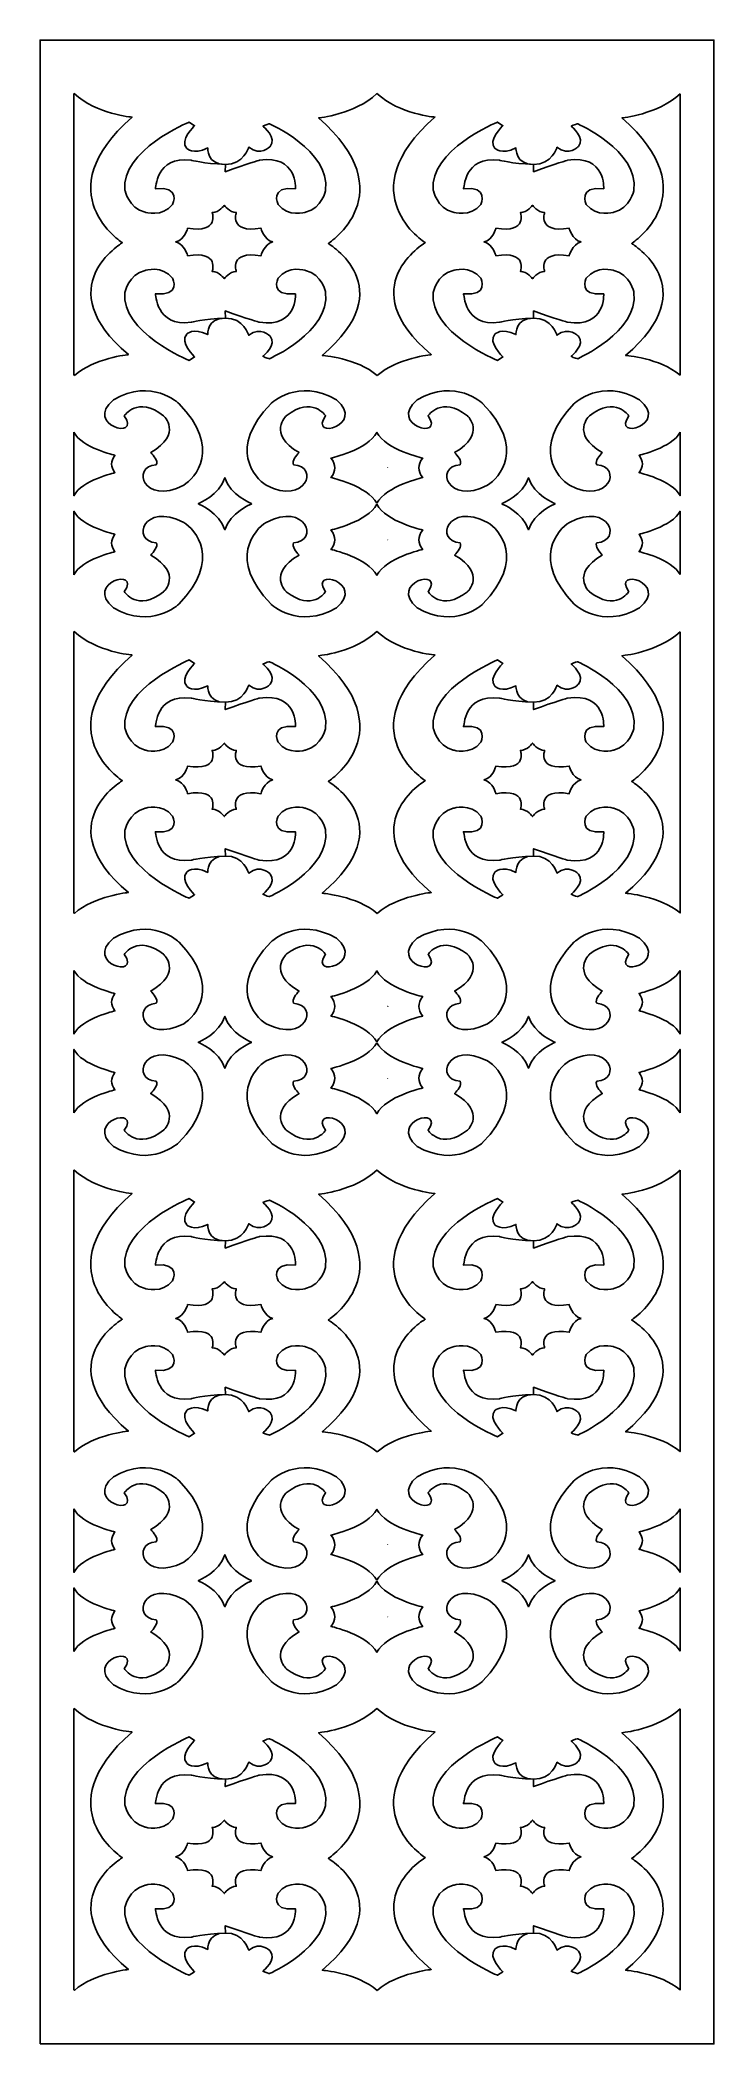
# Model space of a CAD drawing. Header units: centimetres. Extents: x 20.9 to 27, y -9 to 9.
import ezdxf

# ---------------------------------------------------------------- set-up
doc = ezdxf.new("R2010")
doc.units = ezdxf.units.CM
doc.header["$MEASUREMENT"] = 0
doc.layers.add('layer 1', color=7, linetype='Continuous')

msp = doc.modelspace()

# ---------------------------------------------------------------- linework, layer by layer
at = {"layer": 'layer 1', "color": 250}
for points, knots in [([(20.94365, -9.00021), (20.94365, -9.00021), (20.94365, 9.00077), (20.94365, 9.00077), (20.94365, 9.00077), (20.94365, 9.00077), (26.99977, 9.00077), (26.99977, 9.00077), (26.99977, 9.00077), (26.99977, 9.00077), (26.99977, -9.00021), (26.99977, -9.00021), (26.99977, -9.00021), (26.99977, -9.00021), (20.94365, -9.00021), (20.94365, -9.00021)], [0, 0, 0, 0, 0.2, 0.2, 0.2, 0.2, 0.4, 0.4, 0.4, 0.4, 0.6, 0.6, 0.6, 0.6, 1, 1, 1, 1]), ([(21.25178, 5.98766), (21.43191, 6.14425), (21.73795, 6.17509), (21.73795, 6.17509), (21.73795, 6.17509), (21.01214, 6.78676), (21.68393, 7.17961), (21.68393, 7.17961), (21.68393, 7.17961), (21.68393, 7.17961), (20.98937, 7.62375), (21.77075, 8.30846), (21.77075, 8.30846), (21.77075, 8.30846), (21.45398, 8.3342), (21.25013, 8.5196), (21.25013, 8.5196), (21.24938, 8.5189), (21.24861, 8.51822), (21.24785, 8.51752), (21.24785, 8.51752), (21.24785, 8.51752), (21.24785, 5.991), (21.24785, 5.991), (21.24785, 5.991), (21.24916, 5.98989), (21.25048, 5.98879), (21.25178, 5.98766)], [0, 0, 0, 0, 0.125, 0.125, 0.125, 0.125, 0.25, 0.25, 0.25, 0.25, 0.375, 0.375, 0.375, 0.375, 0.5, 0.5, 0.5, 0.5, 0.625, 0.625, 0.625, 0.625, 0.75, 0.75, 0.75, 0.75, 1, 1, 1, 1]), ([(23.97316, 5.98766), (24.15328, 6.14425), (24.45932, 6.17509), (24.45932, 6.17509), (24.45932, 6.17509), (23.73351, 6.78676), (24.40531, 7.17961), (24.40531, 7.17961), (24.40531, 7.17961), (24.40531, 7.17961), (23.71074, 7.62375), (24.49213, 8.30845), (24.49213, 8.30845), (24.49213, 8.30845), (24.17535, 8.3342), (23.97151, 8.51959), (23.97151, 8.51959), (23.76788, 8.33003), (23.44633, 8.30201), (23.44633, 8.30201), (23.44633, 8.30201), (24.22771, 7.6173), (23.53315, 7.17316), (23.53315, 7.17316), (23.53315, 7.17316), (23.53315, 7.17316), (24.20494, 6.78031), (23.47913, 6.16864), (23.47913, 6.16864), (23.47913, 6.16864), (23.79303, 6.14425), (23.97316, 5.98766)], [0, 0, 0, 0, 0.11111111, 0.11111111, 0.11111111, 0.11111111, 0.22222222, 0.22222222, 0.22222222, 0.22222222, 0.33333333, 0.33333333, 0.33333333, 0.33333333, 0.44444444, 0.44444444, 0.44444444, 0.44444444, 0.55555556, 0.55555556, 0.55555556, 0.55555556, 0.66666667, 0.66666667, 0.66666667, 0.66666667, 0.77777778, 0.77777778, 0.77777778, 0.77777778, 1, 1, 1, 1]), ([(26.69557, 8.51752), (26.69549, 8.51745), (26.69542, 8.51738), (26.69534, 8.51731), (26.69534, 8.51731), (26.4916, 8.32982), (26.17267, 8.30201), (26.17267, 8.30201), (26.17267, 8.30201), (26.95405, 7.6173), (26.25949, 7.17316), (26.25949, 7.17316), (26.25949, 7.17316), (26.25949, 7.17316), (26.93128, 6.78031), (26.20547, 6.16864), (26.20547, 6.16864), (26.20547, 6.16864), (26.51435, 6.14462), (26.69513, 5.99137), (26.69513, 5.99137), (26.69528, 5.99125), (26.69542, 5.99112), (26.69557, 5.991), (26.69557, 5.991), (26.69557, 5.991), (26.69557, 8.51752), (26.69557, 8.51752)], [0, 0, 0, 0, 0.125, 0.125, 0.125, 0.125, 0.25, 0.25, 0.25, 0.25, 0.375, 0.375, 0.375, 0.375, 0.5, 0.5, 0.5, 0.5, 0.625, 0.625, 0.625, 0.625, 0.75, 0.75, 0.75, 0.75, 1, 1, 1, 1]), ([(22.60773, 7.88407), (22.60772, 7.88407), (22.60771, 7.88407), (22.60771, 7.88407), (22.60771, 7.88407), (22.44352, 7.88059), (22.45045, 8.03144), (22.45045, 8.03144), (22.45045, 8.03144), (22.31698, 7.96551), (22.2612, 8.0281), (22.2612, 8.0281), (22.2612, 8.0281), (22.19326, 8.10132), (22.3329, 8.2318), (22.3329, 8.2318), (22.3329, 8.2318), (22.3329, 8.2318), (22.28413, 8.26383), (22.28413, 8.26383), (22.28413, 8.26383), (22.28413, 8.26383), (21.6667, 8.01081), (21.70655, 7.65239), (21.70655, 7.65239), (21.70655, 7.65239), (21.73802, 7.49159), (21.88694, 7.45478), (21.88694, 7.45478), (21.88694, 7.45478), (22.04289, 7.40542), (22.13474, 7.52496), (22.13474, 7.52496), (22.13474, 7.52496), (22.21406, 7.69078), (21.97817, 7.66571), (21.97817, 7.66571), (21.98724, 7.66013), (21.97711, 7.96324), (22.30248, 7.92114), (22.30248, 7.92114), (22.30248, 7.92114), (22.40781, 7.89212), (22.60773, 7.88407)], [0, 0, 0, 0, 0.08333333, 0.08333333, 0.08333333, 0.08333333, 0.16666667, 0.16666667, 0.16666667, 0.16666667, 0.25, 0.25, 0.25, 0.25, 0.33333333, 0.33333333, 0.33333333, 0.33333333, 0.41666667, 0.41666667, 0.41666667, 0.41666667, 0.5, 0.5, 0.5, 0.5, 0.58333333, 0.58333333, 0.58333333, 0.58333333, 0.66666667, 0.66666667, 0.66666667, 0.66666667, 0.75, 0.75, 0.75, 0.75, 0.83333333, 0.83333333, 0.83333333, 0.83333333, 1, 1, 1, 1]), ([(22.60915, 7.88407), (22.77335, 7.88058), (22.81864, 8.03747), (22.81864, 8.03747), (22.81864, 8.03747), (22.92622, 7.95205), (23.01115, 8.04619), (23.01115, 8.04619), (23.01115, 8.04619), (23.0791, 8.1194), (22.94655, 8.22684), (22.94655, 8.22684), (22.94655, 8.22684), (22.96968, 8.24153), (23.00491, 8.24824), (23.00491, 8.24824), (23.00491, 8.24824), (23.00491, 8.24824), (23.55018, 8.01081), (23.51032, 7.65239), (23.51032, 7.65239), (23.51032, 7.65239), (23.47886, 7.49159), (23.32993, 7.45478), (23.32993, 7.45478), (23.32993, 7.45478), (23.17399, 7.40542), (23.08214, 7.52496), (23.08214, 7.52496), (23.08214, 7.52496), (23.00282, 7.69078), (23.2387, 7.66571), (23.2387, 7.66571), (23.2387, 7.66571), (23.25707, 7.9739), (22.91439, 7.92114), (22.91439, 7.92114), (22.91439, 7.92114), (22.80906, 7.89212), (22.60844, 7.81859), (22.60844, 7.81859), (22.60844, 7.81859), (22.60915, 7.88407), (22.60915, 7.88407)], [0, 0, 0, 0, 0.08333333, 0.08333333, 0.08333333, 0.08333333, 0.16666667, 0.16666667, 0.16666667, 0.16666667, 0.25, 0.25, 0.25, 0.25, 0.33333333, 0.33333333, 0.33333333, 0.33333333, 0.41666667, 0.41666667, 0.41666667, 0.41666667, 0.5, 0.5, 0.5, 0.5, 0.58333333, 0.58333333, 0.58333333, 0.58333333, 0.66666667, 0.66666667, 0.66666667, 0.66666667, 0.75, 0.75, 0.75, 0.75, 0.83333333, 0.83333333, 0.83333333, 0.83333333, 1, 1, 1, 1]), ([(25.37807, 7.88407), (25.37807, 7.88407), (25.37806, 7.88407), (25.37805, 7.88407), (25.37805, 7.88407), (25.21387, 7.88059), (25.2208, 8.03144), (25.2208, 8.03144), (25.2208, 8.03144), (25.08733, 7.96551), (25.03155, 8.0281), (25.03155, 8.0281), (25.03155, 8.0281), (24.9636, 8.10132), (25.10325, 8.2318), (25.10325, 8.2318), (25.10325, 8.2318), (25.10325, 8.2318), (25.05448, 8.26383), (25.05448, 8.26383), (25.05448, 8.26383), (25.05448, 8.26383), (24.43704, 8.01081), (24.4769, 7.65239), (24.4769, 7.65239), (24.4769, 7.65239), (24.50836, 7.49159), (24.65729, 7.45478), (24.65729, 7.45478), (24.65729, 7.45478), (24.81323, 7.40542), (24.90508, 7.52496), (24.90508, 7.52496), (24.90508, 7.52496), (24.98441, 7.69078), (24.74852, 7.66571), (24.74852, 7.66571), (24.75758, 7.66013), (24.74745, 7.96324), (25.07283, 7.92114), (25.07283, 7.92114), (25.07283, 7.92114), (25.17816, 7.89212), (25.37807, 7.88407)], [0, 0, 0, 0, 0.08333333, 0.08333333, 0.08333333, 0.08333333, 0.16666667, 0.16666667, 0.16666667, 0.16666667, 0.25, 0.25, 0.25, 0.25, 0.33333333, 0.33333333, 0.33333333, 0.33333333, 0.41666667, 0.41666667, 0.41666667, 0.41666667, 0.5, 0.5, 0.5, 0.5, 0.58333333, 0.58333333, 0.58333333, 0.58333333, 0.66666667, 0.66666667, 0.66666667, 0.66666667, 0.75, 0.75, 0.75, 0.75, 0.83333333, 0.83333333, 0.83333333, 0.83333333, 1, 1, 1, 1]), ([(25.37949, 7.88407), (25.54369, 7.88058), (25.58899, 8.03747), (25.58899, 8.03747), (25.58899, 8.03747), (25.69657, 7.95205), (25.7815, 8.04619), (25.7815, 8.04619), (25.7815, 8.04619), (25.84945, 8.1194), (25.7169, 8.22684), (25.7169, 8.22684), (25.7169, 8.22684), (25.74002, 8.24153), (25.77526, 8.24824), (25.77526, 8.24824), (25.77526, 8.24824), (25.77526, 8.24824), (26.32052, 8.01081), (26.28067, 7.65239), (26.28067, 7.65239), (26.28067, 7.65239), (26.24921, 7.49159), (26.10028, 7.45478), (26.10028, 7.45478), (26.10028, 7.45478), (25.94434, 7.40542), (25.85249, 7.52496), (25.85249, 7.52496), (25.85249, 7.52496), (25.77316, 7.69078), (26.00905, 7.66571), (26.00905, 7.66571), (26.00905, 7.66571), (26.02742, 7.9739), (25.68474, 7.92114), (25.68474, 7.92114), (25.68474, 7.92114), (25.57941, 7.89212), (25.37878, 7.81859), (25.37878, 7.81859), (25.37878, 7.81859), (25.37949, 7.88407), (25.37949, 7.88407)], [0, 0, 0, 0, 0.08333333, 0.08333333, 0.08333333, 0.08333333, 0.16666667, 0.16666667, 0.16666667, 0.16666667, 0.25, 0.25, 0.25, 0.25, 0.33333333, 0.33333333, 0.33333333, 0.33333333, 0.41666667, 0.41666667, 0.41666667, 0.41666667, 0.5, 0.5, 0.5, 0.5, 0.58333333, 0.58333333, 0.58333333, 0.58333333, 0.66666667, 0.66666667, 0.66666667, 0.66666667, 0.75, 0.75, 0.75, 0.75, 0.83333333, 0.83333333, 0.83333333, 0.83333333, 1, 1, 1, 1]), ([(23.03474, 7.18695), (22.9537, 7.1659), (22.92838, 7.06299), (22.92838, 7.06299), (22.92838, 7.06299), (22.63716, 7.10977), (22.70807, 6.92265), (22.70807, 6.92265), (22.70807, 6.92265), (22.64476, 6.92265), (22.59918, 6.85716), (22.59918, 6.85716), (22.59918, 6.85716), (22.59918, 6.85716), (22.55359, 6.92265), (22.49029, 6.92265), (22.49029, 6.92265), (22.49029, 6.92265), (22.56119, 7.10977), (22.26997, 7.06299), (22.26997, 7.06299), (22.26997, 7.06299), (22.24465, 7.1659), (22.16361, 7.18695), (22.16361, 7.18695), (22.24465, 7.208), (22.26997, 7.31092), (22.26997, 7.31092), (22.26997, 7.31092), (22.56119, 7.26414), (22.49029, 7.45126), (22.49029, 7.45126), (22.49029, 7.45126), (22.55359, 7.45126), (22.59918, 7.51675), (22.59918, 7.51675), (22.59918, 7.51675), (22.59918, 7.51675), (22.64476, 7.45126), (22.70807, 7.45126), (22.70807, 7.45126), (22.70807, 7.45126), (22.63716, 7.26414), (22.92838, 7.31092), (22.92838, 7.31092), (22.92838, 7.31092), (22.9537, 7.208), (23.03474, 7.18695)], [0, 0, 0, 0, 0.07692308, 0.07692308, 0.07692308, 0.07692308, 0.15384615, 0.15384615, 0.15384615, 0.15384615, 0.23076923, 0.23076923, 0.23076923, 0.23076923, 0.30769231, 0.30769231, 0.30769231, 0.30769231, 0.38461538, 0.38461538, 0.38461538, 0.38461538, 0.46153846, 0.46153846, 0.46153846, 0.46153846, 0.53846154, 0.53846154, 0.53846154, 0.53846154, 0.61538462, 0.61538462, 0.61538462, 0.61538462, 0.69230769, 0.69230769, 0.69230769, 0.69230769, 0.76923077, 0.76923077, 0.76923077, 0.76923077, 0.84615385, 0.84615385, 0.84615385, 0.84615385, 1, 1, 1, 1]), ([(25.80508, 7.18695), (25.72405, 7.1659), (25.69872, 7.06299), (25.69872, 7.06299), (25.69872, 7.06299), (25.40751, 7.10977), (25.47841, 6.92265), (25.47841, 6.92265), (25.47841, 6.92265), (25.41511, 6.92265), (25.36952, 6.85716), (25.36952, 6.85716), (25.36952, 6.85716), (25.36952, 6.85716), (25.32394, 6.92265), (25.26063, 6.92265), (25.26063, 6.92265), (25.26063, 6.92265), (25.33154, 7.10977), (25.04032, 7.06299), (25.04032, 7.06299), (25.04032, 7.06299), (25.015, 7.1659), (24.93396, 7.18695), (24.93396, 7.18695), (25.015, 7.208), (25.04032, 7.31092), (25.04032, 7.31092), (25.04032, 7.31092), (25.33154, 7.26414), (25.26063, 7.45126), (25.26063, 7.45126), (25.26063, 7.45126), (25.32394, 7.45126), (25.36952, 7.51675), (25.36952, 7.51675), (25.36952, 7.51675), (25.36952, 7.51675), (25.41511, 7.45126), (25.47841, 7.45126), (25.47841, 7.45126), (25.47841, 7.45126), (25.40751, 7.26414), (25.69872, 7.31092), (25.69872, 7.31092), (25.69872, 7.31092), (25.72405, 7.208), (25.80508, 7.18695)], [0, 0, 0, 0, 0.07692308, 0.07692308, 0.07692308, 0.07692308, 0.15384615, 0.15384615, 0.15384615, 0.15384615, 0.23076923, 0.23076923, 0.23076923, 0.23076923, 0.30769231, 0.30769231, 0.30769231, 0.30769231, 0.38461538, 0.38461538, 0.38461538, 0.38461538, 0.46153846, 0.46153846, 0.46153846, 0.46153846, 0.53846154, 0.53846154, 0.53846154, 0.53846154, 0.61538462, 0.61538462, 0.61538462, 0.61538462, 0.69230769, 0.69230769, 0.69230769, 0.69230769, 0.76923077, 0.76923077, 0.76923077, 0.76923077, 0.84615385, 0.84615385, 0.84615385, 0.84615385, 1, 1, 1, 1]), ([(22.60773, 6.50271), (22.60772, 6.50271), (22.60771, 6.50271), (22.60771, 6.50271), (22.60771, 6.50271), (22.44352, 6.50618), (22.45045, 6.35533), (22.45045, 6.35533), (22.45045, 6.35533), (22.31698, 6.42127), (22.2612, 6.35867), (22.2612, 6.35867), (22.2612, 6.35867), (22.19326, 6.28545), (22.3329, 6.15497), (22.3329, 6.15497), (22.3329, 6.15497), (22.3329, 6.15497), (22.28413, 6.12294), (22.28413, 6.12294), (22.28413, 6.12294), (22.28413, 6.12294), (21.6667, 6.37596), (21.70655, 6.73438), (21.70655, 6.73438), (21.70655, 6.73438), (21.73802, 6.89518), (21.88694, 6.93199), (21.88694, 6.93199), (21.88694, 6.93199), (22.04289, 6.98135), (22.13474, 6.86181), (22.13474, 6.86181), (22.13474, 6.86181), (22.21406, 6.696), (21.97817, 6.72106), (21.97817, 6.72106), (21.98724, 6.72664), (21.97711, 6.42353), (22.30248, 6.46563), (22.30248, 6.46563), (22.30248, 6.46563), (22.40781, 6.49465), (22.60773, 6.50271)], [0, 0, 0, 0, 0.08333333, 0.08333333, 0.08333333, 0.08333333, 0.16666667, 0.16666667, 0.16666667, 0.16666667, 0.25, 0.25, 0.25, 0.25, 0.33333333, 0.33333333, 0.33333333, 0.33333333, 0.41666667, 0.41666667, 0.41666667, 0.41666667, 0.5, 0.5, 0.5, 0.5, 0.58333333, 0.58333333, 0.58333333, 0.58333333, 0.66666667, 0.66666667, 0.66666667, 0.66666667, 0.75, 0.75, 0.75, 0.75, 0.83333333, 0.83333333, 0.83333333, 0.83333333, 1, 1, 1, 1]), ([(22.60915, 6.50271), (22.77335, 6.50619), (22.81864, 6.3493), (22.81864, 6.3493), (22.81864, 6.3493), (22.92622, 6.43472), (23.01115, 6.34059), (23.01115, 6.34059), (23.01115, 6.34059), (23.0791, 6.26737), (22.94655, 6.15993), (22.94655, 6.15993), (22.94655, 6.15993), (22.96968, 6.14524), (23.00491, 6.13853), (23.00491, 6.13853), (23.00491, 6.13853), (23.00491, 6.13853), (23.55018, 6.37596), (23.51032, 6.73438), (23.51032, 6.73438), (23.51032, 6.73438), (23.47886, 6.89518), (23.32993, 6.93199), (23.32993, 6.93199), (23.32993, 6.93199), (23.17399, 6.98135), (23.08214, 6.86181), (23.08214, 6.86181), (23.08214, 6.86181), (23.00282, 6.696), (23.2387, 6.72106), (23.2387, 6.72106), (23.2387, 6.72106), (23.25707, 6.41288), (22.91439, 6.46563), (22.91439, 6.46563), (22.91439, 6.46563), (22.80906, 6.49465), (22.60844, 6.56818), (22.60844, 6.56818), (22.60844, 6.56818), (22.60915, 6.50271), (22.60915, 6.50271)], [0, 0, 0, 0, 0.08333333, 0.08333333, 0.08333333, 0.08333333, 0.16666667, 0.16666667, 0.16666667, 0.16666667, 0.25, 0.25, 0.25, 0.25, 0.33333333, 0.33333333, 0.33333333, 0.33333333, 0.41666667, 0.41666667, 0.41666667, 0.41666667, 0.5, 0.5, 0.5, 0.5, 0.58333333, 0.58333333, 0.58333333, 0.58333333, 0.66666667, 0.66666667, 0.66666667, 0.66666667, 0.75, 0.75, 0.75, 0.75, 0.83333333, 0.83333333, 0.83333333, 0.83333333, 1, 1, 1, 1]), ([(25.37807, 6.50271), (25.37807, 6.50271), (25.37806, 6.50271), (25.37805, 6.50271), (25.37805, 6.50271), (25.21387, 6.50618), (25.2208, 6.35533), (25.2208, 6.35533), (25.2208, 6.35533), (25.08733, 6.42127), (25.03155, 6.35867), (25.03155, 6.35867), (25.03155, 6.35867), (24.9636, 6.28545), (25.10325, 6.15497), (25.10325, 6.15497), (25.10325, 6.15497), (25.10325, 6.15497), (25.05448, 6.12294), (25.05448, 6.12294), (25.05448, 6.12294), (25.05448, 6.12294), (24.43704, 6.37596), (24.4769, 6.73438), (24.4769, 6.73438), (24.4769, 6.73438), (24.50836, 6.89518), (24.65729, 6.93199), (24.65729, 6.93199), (24.65729, 6.93199), (24.81323, 6.98135), (24.90508, 6.86181), (24.90508, 6.86181), (24.90508, 6.86181), (24.98441, 6.696), (24.74852, 6.72106), (24.74852, 6.72106), (24.75758, 6.72664), (24.74745, 6.42353), (25.07283, 6.46563), (25.07283, 6.46563), (25.07283, 6.46563), (25.17816, 6.49465), (25.37807, 6.50271)], [0, 0, 0, 0, 0.08333333, 0.08333333, 0.08333333, 0.08333333, 0.16666667, 0.16666667, 0.16666667, 0.16666667, 0.25, 0.25, 0.25, 0.25, 0.33333333, 0.33333333, 0.33333333, 0.33333333, 0.41666667, 0.41666667, 0.41666667, 0.41666667, 0.5, 0.5, 0.5, 0.5, 0.58333333, 0.58333333, 0.58333333, 0.58333333, 0.66666667, 0.66666667, 0.66666667, 0.66666667, 0.75, 0.75, 0.75, 0.75, 0.83333333, 0.83333333, 0.83333333, 0.83333333, 1, 1, 1, 1]), ([(25.37949, 6.50271), (25.54369, 6.50619), (25.58899, 6.3493), (25.58899, 6.3493), (25.58899, 6.3493), (25.69657, 6.43472), (25.7815, 6.34059), (25.7815, 6.34059), (25.7815, 6.34059), (25.84945, 6.26737), (25.7169, 6.15993), (25.7169, 6.15993), (25.7169, 6.15993), (25.74002, 6.14524), (25.77526, 6.13853), (25.77526, 6.13853), (25.77526, 6.13853), (25.77526, 6.13853), (26.32052, 6.37596), (26.28067, 6.73438), (26.28067, 6.73438), (26.28067, 6.73438), (26.24921, 6.89518), (26.10028, 6.93199), (26.10028, 6.93199), (26.10028, 6.93199), (25.94434, 6.98135), (25.85249, 6.86181), (25.85249, 6.86181), (25.85249, 6.86181), (25.77316, 6.696), (26.00905, 6.72106), (26.00905, 6.72106), (26.00905, 6.72106), (26.02742, 6.41288), (25.68474, 6.46563), (25.68474, 6.46563), (25.68474, 6.46563), (25.57941, 6.49465), (25.37878, 6.56818), (25.37878, 6.56818), (25.37878, 6.56818), (25.37949, 6.50271), (25.37949, 6.50271)], [0, 0, 0, 0, 0.08333333, 0.08333333, 0.08333333, 0.08333333, 0.16666667, 0.16666667, 0.16666667, 0.16666667, 0.25, 0.25, 0.25, 0.25, 0.33333333, 0.33333333, 0.33333333, 0.33333333, 0.41666667, 0.41666667, 0.41666667, 0.41666667, 0.5, 0.5, 0.5, 0.5, 0.58333333, 0.58333333, 0.58333333, 0.58333333, 0.66666667, 0.66666667, 0.66666667, 0.66666667, 0.75, 0.75, 0.75, 0.75, 0.83333333, 0.83333333, 0.83333333, 0.83333333, 1, 1, 1, 1]), ([(21.98843, 5.18518), (21.75705, 5.17277), (21.87231, 4.81538), (22.23432, 5.00228), (22.23432, 5.00228), (22.33599, 5.0639), (22.58289, 5.33293), (22.19061, 5.73629), (22.19061, 5.73629), (22.19061, 5.73629), (21.94817, 5.96926), (21.60288, 5.77021), (21.60288, 5.77021), (21.3327, 5.54147), (21.85508, 5.402), (21.70084, 5.62546), (21.70084, 5.62546), (21.70084, 5.62546), (21.81838, 5.80867), (22.05347, 5.62546), (22.05347, 5.62546), (22.05347, 5.62546), (22.22979, 5.46487), (21.93838, 5.29523), (21.93838, 5.29523), (21.96358, 5.26822), (22.00618, 5.2214), (21.98843, 5.18518)], [0, 0, 0, 0, 0.125, 0.125, 0.125, 0.125, 0.25, 0.25, 0.25, 0.25, 0.375, 0.375, 0.375, 0.375, 0.5, 0.5, 0.5, 0.5, 0.625, 0.625, 0.625, 0.625, 0.75, 0.75, 0.75, 0.75, 1, 1, 1, 1]), ([(23.22141, 5.18518), (23.4528, 5.17277), (23.33753, 4.81538), (22.97552, 5.00228), (22.97552, 5.00228), (22.87386, 5.0639), (22.62696, 5.33293), (23.01924, 5.73629), (23.01924, 5.73629), (23.01924, 5.73629), (23.26167, 5.96926), (23.60696, 5.77021), (23.60696, 5.77021), (23.87715, 5.54147), (23.35477, 5.402), (23.50901, 5.62546), (23.50901, 5.62546), (23.50901, 5.62546), (23.39146, 5.80867), (23.15637, 5.62546), (23.15637, 5.62546), (23.15637, 5.62546), (22.98006, 5.46487), (23.27147, 5.29523), (23.27147, 5.29523), (23.24626, 5.26822), (23.20367, 5.2214), (23.22141, 5.18518)], [0, 0, 0, 0, 0.125, 0.125, 0.125, 0.125, 0.25, 0.25, 0.25, 0.25, 0.375, 0.375, 0.375, 0.375, 0.5, 0.5, 0.5, 0.5, 0.625, 0.625, 0.625, 0.625, 0.75, 0.75, 0.75, 0.75, 1, 1, 1, 1]), ([(24.71914, 5.18518), (24.48775, 5.17277), (24.60302, 4.81538), (24.96503, 5.00228), (24.96503, 5.00228), (25.06669, 5.0639), (25.31359, 5.33293), (24.92131, 5.73629), (24.92131, 5.73629), (24.92131, 5.73629), (24.67887, 5.96926), (24.33359, 5.77021), (24.33359, 5.77021), (24.0634, 5.54147), (24.58578, 5.402), (24.43154, 5.62546), (24.43154, 5.62546), (24.43154, 5.62546), (24.54908, 5.80867), (24.78417, 5.62546), (24.78417, 5.62546), (24.78417, 5.62546), (24.96049, 5.46487), (24.66908, 5.29523), (24.66908, 5.29523), (24.69428, 5.26822), (24.73688, 5.2214), (24.71914, 5.18518)], [0, 0, 0, 0, 0.125, 0.125, 0.125, 0.125, 0.25, 0.25, 0.25, 0.25, 0.375, 0.375, 0.375, 0.375, 0.5, 0.5, 0.5, 0.5, 0.625, 0.625, 0.625, 0.625, 0.75, 0.75, 0.75, 0.75, 1, 1, 1, 1]), ([(25.94671, 5.18518), (26.17809, 5.17277), (26.06283, 4.81538), (25.70082, 5.00228), (25.70082, 5.00228), (25.59916, 5.0639), (25.35225, 5.33293), (25.74454, 5.73629), (25.74454, 5.73629), (25.74454, 5.73629), (25.98697, 5.96926), (26.33225, 5.77021), (26.33225, 5.77021), (26.60244, 5.54147), (26.08007, 5.402), (26.2343, 5.62546), (26.2343, 5.62546), (26.2343, 5.62546), (26.11676, 5.80867), (25.88167, 5.62546), (25.88167, 5.62546), (25.88167, 5.62546), (25.70535, 5.46487), (25.99676, 5.29523), (25.99676, 5.29523), (25.97156, 5.26822), (25.92896, 5.2214), (25.94671, 5.18518)], [0, 0, 0, 0, 0.125, 0.125, 0.125, 0.125, 0.25, 0.25, 0.25, 0.25, 0.375, 0.375, 0.375, 0.375, 0.5, 0.5, 0.5, 0.5, 0.625, 0.625, 0.625, 0.625, 0.75, 0.75, 0.75, 0.75, 1, 1, 1, 1]), ([(21.24785, 5.47743), (21.2479, 5.47733), (21.24797, 5.47723), (21.24802, 5.47712), (21.24802, 5.47712), (21.31951, 5.33849), (21.61704, 5.27039), (21.61704, 5.27039), (21.61704, 5.27039), (21.59475, 5.24346), (21.5864, 5.21653), (21.58528, 5.19245), (21.58528, 5.19245), (21.5864, 5.16836), (21.59475, 5.14144), (21.61704, 5.1145), (21.61704, 5.1145), (21.61704, 5.1145), (21.31938, 5.04637), (21.24797, 4.90768), (21.24797, 4.90768), (21.24793, 4.90761), (21.24789, 4.90754), (21.24785, 4.90747), (21.24785, 4.90747), (21.24785, 4.90747), (21.24785, 5.47743), (21.24785, 5.47743)], [0, 0, 0, 0, 0.125, 0.125, 0.125, 0.125, 0.25, 0.25, 0.25, 0.25, 0.375, 0.375, 0.375, 0.375, 0.5, 0.5, 0.5, 0.5, 0.625, 0.625, 0.625, 0.625, 0.75, 0.75, 0.75, 0.75, 1, 1, 1, 1]), ([(23.97027, 4.83953), (24.04985, 4.99468), (24.38284, 5.07089), (24.38284, 5.07089), (24.38284, 5.07089), (24.35793, 5.10099), (24.3486, 5.13108), (24.34735, 5.158), (24.34735, 5.158), (24.3486, 5.18491), (24.35793, 5.215), (24.38284, 5.2451), (24.38284, 5.2451), (24.38284, 5.2451), (24.04985, 5.32131), (23.97027, 5.47646), (23.97027, 5.47646), (23.89069, 5.32131), (23.5577, 5.2451), (23.5577, 5.2451), (23.5577, 5.2451), (23.58262, 5.215), (23.59195, 5.18491), (23.5932, 5.158), (23.5932, 5.158), (23.59195, 5.13108), (23.58262, 5.10099), (23.5577, 5.07089), (23.5577, 5.07089), (23.5577, 5.07089), (23.89069, 4.99468), (23.97027, 4.83953)], [0, 0, 0, 0, 0.11111111, 0.11111111, 0.11111111, 0.11111111, 0.22222222, 0.22222222, 0.22222222, 0.22222222, 0.33333333, 0.33333333, 0.33333333, 0.33333333, 0.44444444, 0.44444444, 0.44444444, 0.44444444, 0.55555556, 0.55555556, 0.55555556, 0.55555556, 0.66666667, 0.66666667, 0.66666667, 0.66666667, 0.77777778, 0.77777778, 0.77777778, 0.77777778, 1, 1, 1, 1]), ([(26.69557, 5.47806), (26.69552, 5.47795), (26.69546, 5.47785), (26.6954, 5.47775), (26.6954, 5.47775), (26.62391, 5.33912), (26.32638, 5.27102), (26.32638, 5.27102), (26.32638, 5.27102), (26.34868, 5.24409), (26.35702, 5.21716), (26.35815, 5.19307), (26.35815, 5.19307), (26.35702, 5.16899), (26.34868, 5.14207), (26.32638, 5.11513), (26.32638, 5.11513), (26.32638, 5.11513), (26.62404, 5.047), (26.69545, 4.90831), (26.69545, 4.90831), (26.69549, 4.90824), (26.69553, 4.90817), (26.69557, 4.9081), (26.69557, 4.9081), (26.69557, 4.9081), (26.69557, 5.47806), (26.69557, 5.47806)], [0, 0, 0, 0, 0.125, 0.125, 0.125, 0.125, 0.25, 0.25, 0.25, 0.25, 0.375, 0.375, 0.375, 0.375, 0.5, 0.5, 0.5, 0.5, 0.625, 0.625, 0.625, 0.625, 0.75, 0.75, 0.75, 0.75, 1, 1, 1, 1]), ([(22.84182, 4.8351), (22.84189, 4.83526), (22.84197, 4.83542), (22.84204, 4.83558), (22.84204, 4.83558), (22.84225, 4.83604), (22.84247, 4.83649), (22.84269, 4.83695), (22.84269, 4.83695), (22.84269, 4.83695), (22.65078, 4.91316), (22.60492, 5.06832), (22.60492, 5.06832), (22.55906, 4.91316), (22.36716, 4.83695), (22.36716, 4.83695), (22.36716, 4.83695), (22.36738, 4.83649), (22.36759, 4.83602), (22.36781, 4.83556), (22.36781, 4.83556), (22.36788, 4.83541), (22.36795, 4.83525), (22.36803, 4.8351), (22.36803, 4.8351), (22.36795, 4.83494), (22.36788, 4.83479), (22.36781, 4.83464), (22.36781, 4.83464), (22.36759, 4.83417), (22.36738, 4.83371), (22.36716, 4.83325), (22.36716, 4.83325), (22.36716, 4.83325), (22.55906, 4.75703), (22.60492, 4.60188), (22.60492, 4.60188), (22.65078, 4.75703), (22.84269, 4.83324), (22.84269, 4.83324), (22.84269, 4.83324), (22.84247, 4.8337), (22.84225, 4.83416), (22.84204, 4.83462), (22.84204, 4.83462), (22.84197, 4.83478), (22.84189, 4.83494), (22.84182, 4.8351)], [0, 0, 0, 0, 0.07692308, 0.07692308, 0.07692308, 0.07692308, 0.15384615, 0.15384615, 0.15384615, 0.15384615, 0.23076923, 0.23076923, 0.23076923, 0.23076923, 0.30769231, 0.30769231, 0.30769231, 0.30769231, 0.38461538, 0.38461538, 0.38461538, 0.38461538, 0.46153846, 0.46153846, 0.46153846, 0.46153846, 0.53846154, 0.53846154, 0.53846154, 0.53846154, 0.61538462, 0.61538462, 0.61538462, 0.61538462, 0.69230769, 0.69230769, 0.69230769, 0.69230769, 0.76923077, 0.76923077, 0.76923077, 0.76923077, 0.84615385, 0.84615385, 0.84615385, 0.84615385, 1, 1, 1, 1]), ([(24.06847, 5.158), (24.06846, 5.15821), (24.06844, 5.15843), (24.06843, 5.15864), (24.06843, 5.15864), (24.06843, 5.15864), (24.06847, 5.158), (24.06847, 5.158)], [0, 0, 0, 0, 0.33333333, 0.33333333, 0.33333333, 0.33333333, 1, 1, 1, 1]), ([(25.56982, 4.8351), (25.56989, 4.83494), (25.56996, 4.83478), (25.57004, 4.83462), (25.57004, 4.83462), (25.57025, 4.83416), (25.57047, 4.8337), (25.57069, 4.83324), (25.57069, 4.83324), (25.57069, 4.83324), (25.37878, 4.75703), (25.33292, 4.60188), (25.33292, 4.60188), (25.28706, 4.75703), (25.09515, 4.83324), (25.09515, 4.83324), (25.09515, 4.83324), (25.09537, 4.83371), (25.09559, 4.83417), (25.09581, 4.83464), (25.09581, 4.83464), (25.09588, 4.83479), (25.09595, 4.83494), (25.09602, 4.8351), (25.09602, 4.8351), (25.09595, 4.83525), (25.09588, 4.83541), (25.09581, 4.83556), (25.09581, 4.83556), (25.09559, 4.83602), (25.09537, 4.83649), (25.09515, 4.83695), (25.09515, 4.83695), (25.09515, 4.83695), (25.28706, 4.91316), (25.33292, 5.06832), (25.33292, 5.06832), (25.37878, 4.91316), (25.57069, 4.83695), (25.57069, 4.83695), (25.57069, 4.83695), (25.57047, 4.83649), (25.57025, 4.83604), (25.57004, 4.83558), (25.57004, 4.83558), (25.56996, 4.83542), (25.56989, 4.83526), (25.56982, 4.8351)], [0, 0, 0, 0, 0.07692308, 0.07692308, 0.07692308, 0.07692308, 0.15384615, 0.15384615, 0.15384615, 0.15384615, 0.23076923, 0.23076923, 0.23076923, 0.23076923, 0.30769231, 0.30769231, 0.30769231, 0.30769231, 0.38461538, 0.38461538, 0.38461538, 0.38461538, 0.46153846, 0.46153846, 0.46153846, 0.46153846, 0.53846154, 0.53846154, 0.53846154, 0.53846154, 0.61538462, 0.61538462, 0.61538462, 0.61538462, 0.69230769, 0.69230769, 0.69230769, 0.69230769, 0.76923077, 0.76923077, 0.76923077, 0.76923077, 0.84615385, 0.84615385, 0.84615385, 0.84615385, 1, 1, 1, 1]), ([(21.24785, 4.1979), (21.2479, 4.198), (21.24797, 4.1981), (21.24802, 4.1982), (21.24802, 4.1982), (21.31951, 4.33683), (21.61704, 4.40493), (21.61704, 4.40493), (21.61704, 4.40493), (21.59475, 4.43186), (21.5864, 4.4588), (21.58528, 4.48288), (21.58528, 4.48288), (21.5864, 4.50696), (21.59475, 4.53389), (21.61704, 4.56082), (21.61704, 4.56082), (21.61704, 4.56082), (21.31938, 4.62895), (21.24797, 4.76764), (21.24797, 4.76764), (21.24793, 4.76771), (21.24789, 4.76778), (21.24785, 4.76786), (21.24785, 4.76786), (21.24785, 4.76786), (21.24785, 4.1979), (21.24785, 4.1979)], [0, 0, 0, 0, 0.125, 0.125, 0.125, 0.125, 0.25, 0.25, 0.25, 0.25, 0.375, 0.375, 0.375, 0.375, 0.5, 0.5, 0.5, 0.5, 0.625, 0.625, 0.625, 0.625, 0.75, 0.75, 0.75, 0.75, 1, 1, 1, 1]), ([(21.98843, 4.48501), (21.75705, 4.49743), (21.87231, 4.85481), (22.23432, 4.66792), (22.23432, 4.66792), (22.33599, 4.60629), (22.58289, 4.33727), (22.19061, 3.93391), (22.19061, 3.93391), (22.19061, 3.93391), (21.94817, 3.70094), (21.60288, 3.89998), (21.60288, 3.89998), (21.3327, 4.12873), (21.85508, 4.2682), (21.70084, 4.04474), (21.70084, 4.04474), (21.70084, 4.04474), (21.81838, 3.86153), (22.05347, 4.04474), (22.05347, 4.04474), (22.05347, 4.04474), (22.22979, 4.20533), (21.93838, 4.37497), (21.93838, 4.37497), (21.96358, 4.40197), (22.00618, 4.4488), (21.98843, 4.48501)], [0, 0, 0, 0, 0.125, 0.125, 0.125, 0.125, 0.25, 0.25, 0.25, 0.25, 0.375, 0.375, 0.375, 0.375, 0.5, 0.5, 0.5, 0.5, 0.625, 0.625, 0.625, 0.625, 0.75, 0.75, 0.75, 0.75, 1, 1, 1, 1]), ([(23.22141, 4.48501), (23.4528, 4.49743), (23.33753, 4.85481), (22.97552, 4.66792), (22.97552, 4.66792), (22.87386, 4.60629), (22.62696, 4.33727), (23.01924, 3.93391), (23.01924, 3.93391), (23.01924, 3.93391), (23.26167, 3.70094), (23.60696, 3.89998), (23.60696, 3.89998), (23.87715, 4.12873), (23.35477, 4.2682), (23.50901, 4.04474), (23.50901, 4.04474), (23.50901, 4.04474), (23.39146, 3.86153), (23.15637, 4.04474), (23.15637, 4.04474), (23.15637, 4.04474), (22.98006, 4.20533), (23.27147, 4.37497), (23.27147, 4.37497), (23.24626, 4.40197), (23.20367, 4.4488), (23.22141, 4.48501)], [0, 0, 0, 0, 0.125, 0.125, 0.125, 0.125, 0.25, 0.25, 0.25, 0.25, 0.375, 0.375, 0.375, 0.375, 0.5, 0.5, 0.5, 0.5, 0.625, 0.625, 0.625, 0.625, 0.75, 0.75, 0.75, 0.75, 1, 1, 1, 1]), ([(23.97027, 4.83066), (24.04985, 4.67552), (24.38284, 4.5993), (24.38284, 4.5993), (24.38284, 4.5993), (24.35793, 4.5692), (24.3486, 4.53911), (24.34735, 4.5122), (24.34735, 4.5122), (24.3486, 4.48529), (24.35793, 4.4552), (24.38284, 4.4251), (24.38284, 4.4251), (24.38284, 4.4251), (24.04985, 4.34888), (23.97027, 4.19374), (23.97027, 4.19374), (23.89069, 4.34888), (23.5577, 4.4251), (23.5577, 4.4251), (23.5577, 4.4251), (23.58262, 4.4552), (23.59195, 4.48529), (23.5932, 4.5122), (23.5932, 4.5122), (23.59195, 4.53911), (23.58262, 4.5692), (23.5577, 4.5993), (23.5577, 4.5993), (23.5577, 4.5993), (23.89069, 4.67552), (23.97027, 4.83066)], [0, 0, 0, 0, 0.11111111, 0.11111111, 0.11111111, 0.11111111, 0.22222222, 0.22222222, 0.22222222, 0.22222222, 0.33333333, 0.33333333, 0.33333333, 0.33333333, 0.44444444, 0.44444444, 0.44444444, 0.44444444, 0.55555556, 0.55555556, 0.55555556, 0.55555556, 0.66666667, 0.66666667, 0.66666667, 0.66666667, 0.77777778, 0.77777778, 0.77777778, 0.77777778, 1, 1, 1, 1]), ([(24.71914, 4.48501), (24.48775, 4.49743), (24.60302, 4.85481), (24.96503, 4.66792), (24.96503, 4.66792), (25.06669, 4.60629), (25.31359, 4.33727), (24.92131, 3.93391), (24.92131, 3.93391), (24.92131, 3.93391), (24.67887, 3.70094), (24.33359, 3.89998), (24.33359, 3.89998), (24.0634, 4.12873), (24.58578, 4.2682), (24.43154, 4.04474), (24.43154, 4.04474), (24.43154, 4.04474), (24.54908, 3.86153), (24.78417, 4.04474), (24.78417, 4.04474), (24.78417, 4.04474), (24.96049, 4.20533), (24.66908, 4.37497), (24.66908, 4.37497), (24.69428, 4.40197), (24.73688, 4.4488), (24.71914, 4.48501)], [0, 0, 0, 0, 0.125, 0.125, 0.125, 0.125, 0.25, 0.25, 0.25, 0.25, 0.375, 0.375, 0.375, 0.375, 0.5, 0.5, 0.5, 0.5, 0.625, 0.625, 0.625, 0.625, 0.75, 0.75, 0.75, 0.75, 1, 1, 1, 1]), ([(25.94671, 4.48501), (26.17809, 4.49743), (26.06283, 4.85481), (25.70082, 4.66792), (25.70082, 4.66792), (25.59916, 4.60629), (25.35225, 4.33727), (25.74454, 3.93391), (25.74454, 3.93391), (25.74454, 3.93391), (25.98697, 3.70094), (26.33225, 3.89998), (26.33225, 3.89998), (26.60244, 4.12873), (26.08007, 4.2682), (26.2343, 4.04474), (26.2343, 4.04474), (26.2343, 4.04474), (26.11676, 3.86153), (25.88167, 4.04474), (25.88167, 4.04474), (25.88167, 4.04474), (25.70535, 4.20533), (25.99676, 4.37497), (25.99676, 4.37497), (25.97156, 4.40197), (25.92896, 4.4488), (25.94671, 4.48501)], [0, 0, 0, 0, 0.125, 0.125, 0.125, 0.125, 0.25, 0.25, 0.25, 0.25, 0.375, 0.375, 0.375, 0.375, 0.5, 0.5, 0.5, 0.5, 0.625, 0.625, 0.625, 0.625, 0.75, 0.75, 0.75, 0.75, 1, 1, 1, 1]), ([(26.69557, 4.19853), (26.69552, 4.19863), (26.69546, 4.19873), (26.6954, 4.19883), (26.6954, 4.19883), (26.62391, 4.33746), (26.32638, 4.40556), (26.32638, 4.40556), (26.32638, 4.40556), (26.34868, 4.43249), (26.35702, 4.45943), (26.35815, 4.48351), (26.35815, 4.48351), (26.35702, 4.50759), (26.34868, 4.53452), (26.32638, 4.56145), (26.32638, 4.56145), (26.32638, 4.56145), (26.62404, 4.62958), (26.69545, 4.76827), (26.69545, 4.76827), (26.69549, 4.76834), (26.69553, 4.76841), (26.69557, 4.76848), (26.69557, 4.76848), (26.69557, 4.76848), (26.69557, 4.19853), (26.69557, 4.19853)], [0, 0, 0, 0, 0.125, 0.125, 0.125, 0.125, 0.25, 0.25, 0.25, 0.25, 0.375, 0.375, 0.375, 0.375, 0.5, 0.5, 0.5, 0.5, 0.625, 0.625, 0.625, 0.625, 0.75, 0.75, 0.75, 0.75, 1, 1, 1, 1]), ([(24.06847, 4.5122), (24.06846, 4.51198), (24.06844, 4.51177), (24.06843, 4.51155), (24.06843, 4.51155), (24.06843, 4.51155), (24.06847, 4.5122), (24.06847, 4.5122)], [0, 0, 0, 0, 0.33333333, 0.33333333, 0.33333333, 0.33333333, 1, 1, 1, 1]), ([(21.25178, 1.15573), (21.43191, 1.31231), (21.73795, 1.34316), (21.73795, 1.34316), (21.73795, 1.34316), (21.01214, 1.95482), (21.68393, 2.34768), (21.68393, 2.34768), (21.68393, 2.34768), (21.68393, 2.34768), (20.98937, 2.79181), (21.77075, 3.47652), (21.77075, 3.47652), (21.77075, 3.47652), (21.45398, 3.50226), (21.25013, 3.68766), (21.25013, 3.68766), (21.24938, 3.68696), (21.24861, 3.68628), (21.24785, 3.68559), (21.24785, 3.68559), (21.24785, 3.68559), (21.24785, 1.15906), (21.24785, 1.15906), (21.24785, 1.15906), (21.24916, 1.15795), (21.25048, 1.15685), (21.25178, 1.15573)], [0, 0, 0, 0, 0.125, 0.125, 0.125, 0.125, 0.25, 0.25, 0.25, 0.25, 0.375, 0.375, 0.375, 0.375, 0.5, 0.5, 0.5, 0.5, 0.625, 0.625, 0.625, 0.625, 0.75, 0.75, 0.75, 0.75, 1, 1, 1, 1]), ([(23.97316, 1.15573), (24.15328, 1.31231), (24.45932, 1.34316), (24.45932, 1.34316), (24.45932, 1.34316), (23.73351, 1.95482), (24.40531, 2.34767), (24.40531, 2.34767), (24.40531, 2.34767), (24.40531, 2.34767), (23.71074, 2.79181), (24.49213, 3.47652), (24.49213, 3.47652), (24.49213, 3.47652), (24.17535, 3.50226), (23.97151, 3.68766), (23.97151, 3.68766), (23.76788, 3.49809), (23.44633, 3.47007), (23.44633, 3.47007), (23.44633, 3.47007), (24.22771, 2.78536), (23.53315, 2.34123), (23.53315, 2.34123), (23.53315, 2.34123), (23.53315, 2.34123), (24.20494, 1.94838), (23.47913, 1.33671), (23.47913, 1.33671), (23.47913, 1.33671), (23.79303, 1.31231), (23.97316, 1.15573)], [0, 0, 0, 0, 0.11111111, 0.11111111, 0.11111111, 0.11111111, 0.22222222, 0.22222222, 0.22222222, 0.22222222, 0.33333333, 0.33333333, 0.33333333, 0.33333333, 0.44444444, 0.44444444, 0.44444444, 0.44444444, 0.55555556, 0.55555556, 0.55555556, 0.55555556, 0.66666667, 0.66666667, 0.66666667, 0.66666667, 0.77777778, 0.77777778, 0.77777778, 0.77777778, 1, 1, 1, 1]), ([(26.69557, 3.68558), (26.69549, 3.68551), (26.69542, 3.68545), (26.69534, 3.68538), (26.69534, 3.68538), (26.4916, 3.49789), (26.17267, 3.47007), (26.17267, 3.47007), (26.17267, 3.47007), (26.95405, 2.78536), (26.25949, 2.34123), (26.25949, 2.34123), (26.25949, 2.34123), (26.25949, 2.34123), (26.93128, 1.94837), (26.20547, 1.33671), (26.20547, 1.33671), (26.20547, 1.33671), (26.51435, 1.31268), (26.69513, 1.15943), (26.69513, 1.15943), (26.69528, 1.15931), (26.69542, 1.15918), (26.69557, 1.15906), (26.69557, 1.15906), (26.69557, 1.15906), (26.69557, 3.68558), (26.69557, 3.68558)], [0, 0, 0, 0, 0.125, 0.125, 0.125, 0.125, 0.25, 0.25, 0.25, 0.25, 0.375, 0.375, 0.375, 0.375, 0.5, 0.5, 0.5, 0.5, 0.625, 0.625, 0.625, 0.625, 0.75, 0.75, 0.75, 0.75, 1, 1, 1, 1]), ([(22.60773, 3.05213), (22.60772, 3.05213), (22.60771, 3.05213), (22.60771, 3.05213), (22.60771, 3.05213), (22.44352, 3.04866), (22.45045, 3.1995), (22.45045, 3.1995), (22.45045, 3.1995), (22.31698, 3.13357), (22.2612, 3.19616), (22.2612, 3.19616), (22.2612, 3.19616), (22.19326, 3.26938), (22.3329, 3.39986), (22.3329, 3.39986), (22.3329, 3.39986), (22.3329, 3.39986), (22.28413, 3.43189), (22.28413, 3.43189), (22.28413, 3.43189), (22.28413, 3.43189), (21.6667, 3.17887), (21.70655, 2.82045), (21.70655, 2.82045), (21.70655, 2.82045), (21.73802, 2.65965), (21.88694, 2.62284), (21.88694, 2.62284), (21.88694, 2.62284), (22.04289, 2.57348), (22.13474, 2.69302), (22.13474, 2.69302), (22.13474, 2.69302), (22.21406, 2.85884), (21.97817, 2.83377), (21.97817, 2.83377), (21.98724, 2.8282), (21.97711, 3.13131), (22.30248, 3.08921), (22.30248, 3.08921), (22.30248, 3.08921), (22.40781, 3.06018), (22.60773, 3.05213)], [0, 0, 0, 0, 0.08333333, 0.08333333, 0.08333333, 0.08333333, 0.16666667, 0.16666667, 0.16666667, 0.16666667, 0.25, 0.25, 0.25, 0.25, 0.33333333, 0.33333333, 0.33333333, 0.33333333, 0.41666667, 0.41666667, 0.41666667, 0.41666667, 0.5, 0.5, 0.5, 0.5, 0.58333333, 0.58333333, 0.58333333, 0.58333333, 0.66666667, 0.66666667, 0.66666667, 0.66666667, 0.75, 0.75, 0.75, 0.75, 0.83333333, 0.83333333, 0.83333333, 0.83333333, 1, 1, 1, 1]), ([(25.37807, 3.05213), (25.37807, 3.05213), (25.37806, 3.05213), (25.37805, 3.05213), (25.37805, 3.05213), (25.21387, 3.04866), (25.2208, 3.1995), (25.2208, 3.1995), (25.2208, 3.1995), (25.08733, 3.13357), (25.03155, 3.19616), (25.03155, 3.19616), (25.03155, 3.19616), (24.9636, 3.26938), (25.10325, 3.39986), (25.10325, 3.39986), (25.10325, 3.39986), (25.10325, 3.39986), (25.05448, 3.43189), (25.05448, 3.43189), (25.05448, 3.43189), (25.05448, 3.43189), (24.43704, 3.17887), (24.4769, 2.82045), (24.4769, 2.82045), (24.4769, 2.82045), (24.50836, 2.65965), (24.65729, 2.62284), (24.65729, 2.62284), (24.65729, 2.62284), (24.81323, 2.57348), (24.90508, 2.69302), (24.90508, 2.69302), (24.90508, 2.69302), (24.98441, 2.85884), (24.74852, 2.83377), (24.74852, 2.83377), (24.75758, 2.8282), (24.74745, 3.13131), (25.07283, 3.08921), (25.07283, 3.08921), (25.07283, 3.08921), (25.17816, 3.06018), (25.37807, 3.05213)], [0, 0, 0, 0, 0.08333333, 0.08333333, 0.08333333, 0.08333333, 0.16666667, 0.16666667, 0.16666667, 0.16666667, 0.25, 0.25, 0.25, 0.25, 0.33333333, 0.33333333, 0.33333333, 0.33333333, 0.41666667, 0.41666667, 0.41666667, 0.41666667, 0.5, 0.5, 0.5, 0.5, 0.58333333, 0.58333333, 0.58333333, 0.58333333, 0.66666667, 0.66666667, 0.66666667, 0.66666667, 0.75, 0.75, 0.75, 0.75, 0.83333333, 0.83333333, 0.83333333, 0.83333333, 1, 1, 1, 1]), ([(22.60915, 3.05213), (22.77335, 3.04864), (22.81864, 3.20553), (22.81864, 3.20553), (22.81864, 3.20553), (22.92622, 3.12011), (23.01115, 3.21425), (23.01115, 3.21425), (23.01115, 3.21425), (23.0791, 3.28747), (22.94655, 3.39491), (22.94655, 3.39491), (22.94655, 3.39491), (22.96968, 3.40959), (23.00491, 3.41631), (23.00491, 3.41631), (23.00491, 3.41631), (23.00491, 3.41631), (23.55018, 3.17887), (23.51032, 2.82045), (23.51032, 2.82045), (23.51032, 2.82045), (23.47886, 2.65965), (23.32993, 2.62284), (23.32993, 2.62284), (23.32993, 2.62284), (23.17399, 2.57348), (23.08214, 2.69302), (23.08214, 2.69302), (23.08214, 2.69302), (23.00282, 2.85884), (23.2387, 2.83377), (23.2387, 2.83377), (23.2387, 2.83377), (23.25707, 3.14196), (22.91439, 3.08921), (22.91439, 3.08921), (22.91439, 3.08921), (22.80906, 3.06018), (22.60844, 2.98665), (22.60844, 2.98665), (22.60844, 2.98665), (22.60915, 3.05213), (22.60915, 3.05213)], [0, 0, 0, 0, 0.08333333, 0.08333333, 0.08333333, 0.08333333, 0.16666667, 0.16666667, 0.16666667, 0.16666667, 0.25, 0.25, 0.25, 0.25, 0.33333333, 0.33333333, 0.33333333, 0.33333333, 0.41666667, 0.41666667, 0.41666667, 0.41666667, 0.5, 0.5, 0.5, 0.5, 0.58333333, 0.58333333, 0.58333333, 0.58333333, 0.66666667, 0.66666667, 0.66666667, 0.66666667, 0.75, 0.75, 0.75, 0.75, 0.83333333, 0.83333333, 0.83333333, 0.83333333, 1, 1, 1, 1]), ([(25.37949, 3.05213), (25.54369, 3.04864), (25.58899, 3.20553), (25.58899, 3.20553), (25.58899, 3.20553), (25.69657, 3.12011), (25.7815, 3.21425), (25.7815, 3.21425), (25.7815, 3.21425), (25.84945, 3.28747), (25.7169, 3.39491), (25.7169, 3.39491), (25.7169, 3.39491), (25.74002, 3.40959), (25.77526, 3.41631), (25.77526, 3.41631), (25.77526, 3.41631), (25.77526, 3.41631), (26.32052, 3.17887), (26.28067, 2.82045), (26.28067, 2.82045), (26.28067, 2.82045), (26.24921, 2.65965), (26.10028, 2.62284), (26.10028, 2.62284), (26.10028, 2.62284), (25.94434, 2.57348), (25.85249, 2.69302), (25.85249, 2.69302), (25.85249, 2.69302), (25.77316, 2.85884), (26.00905, 2.83377), (26.00905, 2.83377), (26.00905, 2.83377), (26.02742, 3.14196), (25.68474, 3.08921), (25.68474, 3.08921), (25.68474, 3.08921), (25.57941, 3.06018), (25.37878, 2.98665), (25.37878, 2.98665), (25.37878, 2.98665), (25.37949, 3.05213), (25.37949, 3.05213)], [0, 0, 0, 0, 0.08333333, 0.08333333, 0.08333333, 0.08333333, 0.16666667, 0.16666667, 0.16666667, 0.16666667, 0.25, 0.25, 0.25, 0.25, 0.33333333, 0.33333333, 0.33333333, 0.33333333, 0.41666667, 0.41666667, 0.41666667, 0.41666667, 0.5, 0.5, 0.5, 0.5, 0.58333333, 0.58333333, 0.58333333, 0.58333333, 0.66666667, 0.66666667, 0.66666667, 0.66666667, 0.75, 0.75, 0.75, 0.75, 0.83333333, 0.83333333, 0.83333333, 0.83333333, 1, 1, 1, 1]), ([(23.03474, 2.35502), (22.9537, 2.33396), (22.92838, 2.23105), (22.92838, 2.23105), (22.92838, 2.23105), (22.63716, 2.27783), (22.70807, 2.09071), (22.70807, 2.09071), (22.70807, 2.09071), (22.64476, 2.09071), (22.59918, 2.02522), (22.59918, 2.02522), (22.59918, 2.02522), (22.59918, 2.02522), (22.55359, 2.09071), (22.49029, 2.09071), (22.49029, 2.09071), (22.49029, 2.09071), (22.56119, 2.27783), (22.26997, 2.23105), (22.26997, 2.23105), (22.26997, 2.23105), (22.24465, 2.33396), (22.16361, 2.35502), (22.16361, 2.35502), (22.24465, 2.37607), (22.26997, 2.47898), (22.26997, 2.47898), (22.26997, 2.47898), (22.56119, 2.4322), (22.49029, 2.61932), (22.49029, 2.61932), (22.49029, 2.61932), (22.55359, 2.61932), (22.59918, 2.68481), (22.59918, 2.68481), (22.59918, 2.68481), (22.59918, 2.68481), (22.64476, 2.61932), (22.70807, 2.61932), (22.70807, 2.61932), (22.70807, 2.61932), (22.63716, 2.4322), (22.92838, 2.47898), (22.92838, 2.47898), (22.92838, 2.47898), (22.9537, 2.37607), (23.03474, 2.35502)], [0, 0, 0, 0, 0.07692308, 0.07692308, 0.07692308, 0.07692308, 0.15384615, 0.15384615, 0.15384615, 0.15384615, 0.23076923, 0.23076923, 0.23076923, 0.23076923, 0.30769231, 0.30769231, 0.30769231, 0.30769231, 0.38461538, 0.38461538, 0.38461538, 0.38461538, 0.46153846, 0.46153846, 0.46153846, 0.46153846, 0.53846154, 0.53846154, 0.53846154, 0.53846154, 0.61538462, 0.61538462, 0.61538462, 0.61538462, 0.69230769, 0.69230769, 0.69230769, 0.69230769, 0.76923077, 0.76923077, 0.76923077, 0.76923077, 0.84615385, 0.84615385, 0.84615385, 0.84615385, 1, 1, 1, 1]), ([(25.80508, 2.35502), (25.72405, 2.33396), (25.69872, 2.23105), (25.69872, 2.23105), (25.69872, 2.23105), (25.40751, 2.27783), (25.47841, 2.09071), (25.47841, 2.09071), (25.47841, 2.09071), (25.41511, 2.09071), (25.36952, 2.02522), (25.36952, 2.02522), (25.36952, 2.02522), (25.36952, 2.02522), (25.32394, 2.09071), (25.26063, 2.09071), (25.26063, 2.09071), (25.26063, 2.09071), (25.33154, 2.27783), (25.04032, 2.23105), (25.04032, 2.23105), (25.04032, 2.23105), (25.015, 2.33396), (24.93396, 2.35502), (24.93396, 2.35502), (25.015, 2.37607), (25.04032, 2.47898), (25.04032, 2.47898), (25.04032, 2.47898), (25.33154, 2.4322), (25.26063, 2.61932), (25.26063, 2.61932), (25.26063, 2.61932), (25.32394, 2.61932), (25.36952, 2.68481), (25.36952, 2.68481), (25.36952, 2.68481), (25.36952, 2.68481), (25.41511, 2.61932), (25.47841, 2.61932), (25.47841, 2.61932), (25.47841, 2.61932), (25.40751, 2.4322), (25.69872, 2.47898), (25.69872, 2.47898), (25.69872, 2.47898), (25.72405, 2.37607), (25.80508, 2.35502)], [0, 0, 0, 0, 0.07692308, 0.07692308, 0.07692308, 0.07692308, 0.15384615, 0.15384615, 0.15384615, 0.15384615, 0.23076923, 0.23076923, 0.23076923, 0.23076923, 0.30769231, 0.30769231, 0.30769231, 0.30769231, 0.38461538, 0.38461538, 0.38461538, 0.38461538, 0.46153846, 0.46153846, 0.46153846, 0.46153846, 0.53846154, 0.53846154, 0.53846154, 0.53846154, 0.61538462, 0.61538462, 0.61538462, 0.61538462, 0.69230769, 0.69230769, 0.69230769, 0.69230769, 0.76923077, 0.76923077, 0.76923077, 0.76923077, 0.84615385, 0.84615385, 0.84615385, 0.84615385, 1, 1, 1, 1]), ([(22.60773, 1.67077), (22.60772, 1.67077), (22.60771, 1.67077), (22.60771, 1.67077), (22.60771, 1.67077), (22.44352, 1.67424), (22.45045, 1.52339), (22.45045, 1.52339), (22.45045, 1.52339), (22.31698, 1.58933), (22.2612, 1.52673), (22.2612, 1.52673), (22.2612, 1.52673), (22.19326, 1.45352), (22.3329, 1.32303), (22.3329, 1.32303), (22.3329, 1.32303), (22.3329, 1.32303), (22.28413, 1.29101), (22.28413, 1.29101), (22.28413, 1.29101), (22.28413, 1.29101), (21.6667, 1.54403), (21.70655, 1.90244), (21.70655, 1.90244), (21.70655, 1.90244), (21.73802, 2.06325), (21.88694, 2.10006), (21.88694, 2.10006), (21.88694, 2.10006), (22.04289, 2.14942), (22.13474, 2.02988), (22.13474, 2.02988), (22.13474, 2.02988), (22.21406, 1.86406), (21.97817, 1.88912), (21.97817, 1.88912), (21.98724, 1.8947), (21.97711, 1.59159), (22.30248, 1.63369), (22.30248, 1.63369), (22.30248, 1.63369), (22.40781, 1.66271), (22.60773, 1.67077)], [0, 0, 0, 0, 0.08333333, 0.08333333, 0.08333333, 0.08333333, 0.16666667, 0.16666667, 0.16666667, 0.16666667, 0.25, 0.25, 0.25, 0.25, 0.33333333, 0.33333333, 0.33333333, 0.33333333, 0.41666667, 0.41666667, 0.41666667, 0.41666667, 0.5, 0.5, 0.5, 0.5, 0.58333333, 0.58333333, 0.58333333, 0.58333333, 0.66666667, 0.66666667, 0.66666667, 0.66666667, 0.75, 0.75, 0.75, 0.75, 0.83333333, 0.83333333, 0.83333333, 0.83333333, 1, 1, 1, 1]), ([(22.60915, 1.67077), (22.77335, 1.67426), (22.81864, 1.51736), (22.81864, 1.51736), (22.81864, 1.51736), (22.92622, 1.60278), (23.01115, 1.50865), (23.01115, 1.50865), (23.01115, 1.50865), (23.0791, 1.43543), (22.94655, 1.32799), (22.94655, 1.32799), (22.94655, 1.32799), (22.96968, 1.3133), (23.00491, 1.30659), (23.00491, 1.30659), (23.00491, 1.30659), (23.00491, 1.30659), (23.55018, 1.54403), (23.51032, 1.90244), (23.51032, 1.90244), (23.51032, 1.90244), (23.47886, 2.06325), (23.32993, 2.10006), (23.32993, 2.10006), (23.32993, 2.10006), (23.17399, 2.14942), (23.08214, 2.02988), (23.08214, 2.02988), (23.08214, 2.02988), (23.00282, 1.86406), (23.2387, 1.88912), (23.2387, 1.88912), (23.2387, 1.88912), (23.25707, 1.58094), (22.91439, 1.63369), (22.91439, 1.63369), (22.91439, 1.63369), (22.80906, 1.66271), (22.60844, 1.73625), (22.60844, 1.73625), (22.60844, 1.73625), (22.60915, 1.67077), (22.60915, 1.67077)], [0, 0, 0, 0, 0.08333333, 0.08333333, 0.08333333, 0.08333333, 0.16666667, 0.16666667, 0.16666667, 0.16666667, 0.25, 0.25, 0.25, 0.25, 0.33333333, 0.33333333, 0.33333333, 0.33333333, 0.41666667, 0.41666667, 0.41666667, 0.41666667, 0.5, 0.5, 0.5, 0.5, 0.58333333, 0.58333333, 0.58333333, 0.58333333, 0.66666667, 0.66666667, 0.66666667, 0.66666667, 0.75, 0.75, 0.75, 0.75, 0.83333333, 0.83333333, 0.83333333, 0.83333333, 1, 1, 1, 1]), ([(25.37807, 1.67077), (25.37807, 1.67077), (25.37806, 1.67077), (25.37805, 1.67077), (25.37805, 1.67077), (25.21387, 1.67424), (25.2208, 1.52339), (25.2208, 1.52339), (25.2208, 1.52339), (25.08733, 1.58933), (25.03155, 1.52673), (25.03155, 1.52673), (25.03155, 1.52673), (24.9636, 1.45352), (25.10325, 1.32303), (25.10325, 1.32303), (25.10325, 1.32303), (25.10325, 1.32303), (25.05448, 1.29101), (25.05448, 1.29101), (25.05448, 1.29101), (25.05448, 1.29101), (24.43704, 1.54403), (24.4769, 1.90244), (24.4769, 1.90244), (24.4769, 1.90244), (24.50836, 2.06325), (24.65729, 2.10006), (24.65729, 2.10006), (24.65729, 2.10006), (24.81323, 2.14942), (24.90508, 2.02988), (24.90508, 2.02988), (24.90508, 2.02988), (24.98441, 1.86406), (24.74852, 1.88912), (24.74852, 1.88912), (24.75758, 1.8947), (24.74745, 1.59159), (25.07283, 1.63369), (25.07283, 1.63369), (25.07283, 1.63369), (25.17816, 1.66271), (25.37807, 1.67077)], [0, 0, 0, 0, 0.08333333, 0.08333333, 0.08333333, 0.08333333, 0.16666667, 0.16666667, 0.16666667, 0.16666667, 0.25, 0.25, 0.25, 0.25, 0.33333333, 0.33333333, 0.33333333, 0.33333333, 0.41666667, 0.41666667, 0.41666667, 0.41666667, 0.5, 0.5, 0.5, 0.5, 0.58333333, 0.58333333, 0.58333333, 0.58333333, 0.66666667, 0.66666667, 0.66666667, 0.66666667, 0.75, 0.75, 0.75, 0.75, 0.83333333, 0.83333333, 0.83333333, 0.83333333, 1, 1, 1, 1]), ([(25.37949, 1.67077), (25.54369, 1.67426), (25.58899, 1.51736), (25.58899, 1.51736), (25.58899, 1.51736), (25.69657, 1.60278), (25.7815, 1.50865), (25.7815, 1.50865), (25.7815, 1.50865), (25.84945, 1.43543), (25.7169, 1.32799), (25.7169, 1.32799), (25.7169, 1.32799), (25.74002, 1.3133), (25.77526, 1.30659), (25.77526, 1.30659), (25.77526, 1.30659), (25.77526, 1.30659), (26.32052, 1.54403), (26.28067, 1.90244), (26.28067, 1.90244), (26.28067, 1.90244), (26.24921, 2.06325), (26.10028, 2.10006), (26.10028, 2.10006), (26.10028, 2.10006), (25.94434, 2.14942), (25.85249, 2.02988), (25.85249, 2.02988), (25.85249, 2.02988), (25.77316, 1.86406), (26.00905, 1.88912), (26.00905, 1.88912), (26.00905, 1.88912), (26.02742, 1.58094), (25.68474, 1.63369), (25.68474, 1.63369), (25.68474, 1.63369), (25.57941, 1.66271), (25.37878, 1.73625), (25.37878, 1.73625), (25.37878, 1.73625), (25.37949, 1.67077), (25.37949, 1.67077)], [0, 0, 0, 0, 0.08333333, 0.08333333, 0.08333333, 0.08333333, 0.16666667, 0.16666667, 0.16666667, 0.16666667, 0.25, 0.25, 0.25, 0.25, 0.33333333, 0.33333333, 0.33333333, 0.33333333, 0.41666667, 0.41666667, 0.41666667, 0.41666667, 0.5, 0.5, 0.5, 0.5, 0.58333333, 0.58333333, 0.58333333, 0.58333333, 0.66666667, 0.66666667, 0.66666667, 0.66666667, 0.75, 0.75, 0.75, 0.75, 0.83333333, 0.83333333, 0.83333333, 0.83333333, 1, 1, 1, 1]), ([(21.98843, 0.34764), (21.75705, 0.33522), (21.87231, -0.02216), (22.23432, 0.16473), (22.23432, 0.16473), (22.33599, 0.22636), (22.58289, 0.49539), (22.19061, 0.89875), (22.19061, 0.89875), (22.19061, 0.89875), (21.94817, 1.13172), (21.60288, 0.93267), (21.60288, 0.93267), (21.3327, 0.70392), (21.85508, 0.56445), (21.70084, 0.78792), (21.70084, 0.78792), (21.70084, 0.78792), (21.81838, 0.97112), (22.05347, 0.78792), (22.05347, 0.78792), (22.05347, 0.78792), (22.22979, 0.62732), (21.93838, 0.45769), (21.93838, 0.45769), (21.96358, 0.43068), (22.00618, 0.38385), (21.98843, 0.34764)], [0, 0, 0, 0, 0.125, 0.125, 0.125, 0.125, 0.25, 0.25, 0.25, 0.25, 0.375, 0.375, 0.375, 0.375, 0.5, 0.5, 0.5, 0.5, 0.625, 0.625, 0.625, 0.625, 0.75, 0.75, 0.75, 0.75, 1, 1, 1, 1]), ([(23.22141, 0.34764), (23.4528, 0.33522), (23.33753, -0.02216), (22.97552, 0.16473), (22.97552, 0.16473), (22.87386, 0.22636), (22.62696, 0.49539), (23.01924, 0.89875), (23.01924, 0.89875), (23.01924, 0.89875), (23.26167, 1.13172), (23.60696, 0.93267), (23.60696, 0.93267), (23.87715, 0.70392), (23.35477, 0.56445), (23.50901, 0.78792), (23.50901, 0.78792), (23.50901, 0.78792), (23.39146, 0.97112), (23.15637, 0.78792), (23.15637, 0.78792), (23.15637, 0.78792), (22.98006, 0.62732), (23.27147, 0.45769), (23.27147, 0.45769), (23.24626, 0.43068), (23.20367, 0.38385), (23.22141, 0.34764)], [0, 0, 0, 0, 0.125, 0.125, 0.125, 0.125, 0.25, 0.25, 0.25, 0.25, 0.375, 0.375, 0.375, 0.375, 0.5, 0.5, 0.5, 0.5, 0.625, 0.625, 0.625, 0.625, 0.75, 0.75, 0.75, 0.75, 1, 1, 1, 1]), ([(24.71914, 0.34764), (24.48775, 0.33522), (24.60302, -0.02216), (24.96503, 0.16473), (24.96503, 0.16473), (25.06669, 0.22636), (25.31359, 0.49539), (24.92131, 0.89875), (24.92131, 0.89875), (24.92131, 0.89875), (24.67887, 1.13172), (24.33359, 0.93267), (24.33359, 0.93267), (24.0634, 0.70392), (24.58578, 0.56445), (24.43154, 0.78792), (24.43154, 0.78792), (24.43154, 0.78792), (24.54908, 0.97112), (24.78417, 0.78792), (24.78417, 0.78792), (24.78417, 0.78792), (24.96049, 0.62732), (24.66908, 0.45769), (24.66908, 0.45769), (24.69428, 0.43068), (24.73688, 0.38385), (24.71914, 0.34764)], [0, 0, 0, 0, 0.125, 0.125, 0.125, 0.125, 0.25, 0.25, 0.25, 0.25, 0.375, 0.375, 0.375, 0.375, 0.5, 0.5, 0.5, 0.5, 0.625, 0.625, 0.625, 0.625, 0.75, 0.75, 0.75, 0.75, 1, 1, 1, 1]), ([(25.94671, 0.34764), (26.17809, 0.33522), (26.06283, -0.02216), (25.70082, 0.16473), (25.70082, 0.16473), (25.59916, 0.22636), (25.35225, 0.49539), (25.74454, 0.89875), (25.74454, 0.89875), (25.74454, 0.89875), (25.98697, 1.13172), (26.33225, 0.93267), (26.33225, 0.93267), (26.60244, 0.70392), (26.08007, 0.56445), (26.2343, 0.78792), (26.2343, 0.78792), (26.2343, 0.78792), (26.11676, 0.97112), (25.88167, 0.78792), (25.88167, 0.78792), (25.88167, 0.78792), (25.70535, 0.62732), (25.99676, 0.45769), (25.99676, 0.45769), (25.97156, 0.43068), (25.92896, 0.38385), (25.94671, 0.34764)], [0, 0, 0, 0, 0.125, 0.125, 0.125, 0.125, 0.25, 0.25, 0.25, 0.25, 0.375, 0.375, 0.375, 0.375, 0.5, 0.5, 0.5, 0.5, 0.625, 0.625, 0.625, 0.625, 0.75, 0.75, 0.75, 0.75, 1, 1, 1, 1]), ([(21.24785, 0.64269), (21.2479, 0.64258), (21.24797, 0.64248), (21.24802, 0.64238), (21.24802, 0.64238), (21.31951, 0.50375), (21.61704, 0.43565), (21.61704, 0.43565), (21.61704, 0.43565), (21.59475, 0.40872), (21.5864, 0.38179), (21.58528, 0.35771), (21.58528, 0.35771), (21.5864, 0.33362), (21.59475, 0.3067), (21.61704, 0.27976), (21.61704, 0.27976), (21.61704, 0.27976), (21.31938, 0.21163), (21.24797, 0.07295), (21.24797, 0.07295), (21.24793, 0.07287), (21.24789, 0.0728), (21.24785, 0.07273), (21.24785, 0.07273), (21.24785, 0.07273), (21.24785, 0.64269), (21.24785, 0.64269)], [0, 0, 0, 0, 0.125, 0.125, 0.125, 0.125, 0.25, 0.25, 0.25, 0.25, 0.375, 0.375, 0.375, 0.375, 0.5, 0.5, 0.5, 0.5, 0.625, 0.625, 0.625, 0.625, 0.75, 0.75, 0.75, 0.75, 1, 1, 1, 1]), ([(23.97027, 0.00199), (24.04985, 0.15714), (24.38284, 0.23335), (24.38284, 0.23335), (24.38284, 0.23335), (24.35793, 0.26345), (24.3486, 0.29354), (24.34735, 0.32045), (24.34735, 0.32045), (24.3486, 0.34737), (24.35793, 0.37746), (24.38284, 0.40756), (24.38284, 0.40756), (24.38284, 0.40756), (24.04985, 0.48377), (23.97027, 0.63892), (23.97027, 0.63892), (23.89069, 0.48377), (23.5577, 0.40756), (23.5577, 0.40756), (23.5577, 0.40756), (23.58262, 0.37746), (23.59195, 0.34737), (23.5932, 0.32045), (23.5932, 0.32045), (23.59195, 0.29354), (23.58262, 0.26345), (23.5577, 0.23335), (23.5577, 0.23335), (23.5577, 0.23335), (23.89069, 0.15714), (23.97027, 0.00199)], [0, 0, 0, 0, 0.11111111, 0.11111111, 0.11111111, 0.11111111, 0.22222222, 0.22222222, 0.22222222, 0.22222222, 0.33333333, 0.33333333, 0.33333333, 0.33333333, 0.44444444, 0.44444444, 0.44444444, 0.44444444, 0.55555556, 0.55555556, 0.55555556, 0.55555556, 0.66666667, 0.66666667, 0.66666667, 0.66666667, 0.77777778, 0.77777778, 0.77777778, 0.77777778, 1, 1, 1, 1]), ([(26.69557, 0.64331), (26.69552, 0.64321), (26.69546, 0.64311), (26.6954, 0.64301), (26.6954, 0.64301), (26.62391, 0.50438), (26.32638, 0.43628), (26.32638, 0.43628), (26.32638, 0.43628), (26.34868, 0.40935), (26.35702, 0.38242), (26.35815, 0.35834), (26.35815, 0.35834), (26.35702, 0.33425), (26.34868, 0.30732), (26.32638, 0.28039), (26.32638, 0.28039), (26.32638, 0.28039), (26.62404, 0.21226), (26.69545, 0.07357), (26.69545, 0.07357), (26.69549, 0.0735), (26.69553, 0.07343), (26.69557, 0.07336), (26.69557, 0.07336), (26.69557, 0.07336), (26.69557, 0.64331), (26.69557, 0.64331)], [0, 0, 0, 0, 0.125, 0.125, 0.125, 0.125, 0.25, 0.25, 0.25, 0.25, 0.375, 0.375, 0.375, 0.375, 0.5, 0.5, 0.5, 0.5, 0.625, 0.625, 0.625, 0.625, 0.75, 0.75, 0.75, 0.75, 1, 1, 1, 1]), ([(22.84182, -0.00245), (22.84189, -0.00229), (22.84197, -0.00213), (22.84204, -0.00197), (22.84204, -0.00197), (22.84225, -0.00151), (22.84247, -0.00105), (22.84269, -0.00059), (22.84269, -0.00059), (22.84269, -0.00059), (22.65078, 0.07562), (22.60492, 0.23077), (22.60492, 0.23077), (22.55906, 0.07562), (22.36716, -0.00059), (22.36716, -0.00059), (22.36716, -0.00059), (22.36738, -0.00105), (22.36759, -0.00152), (22.36781, -0.00198), (22.36781, -0.00198), (22.36788, -0.00214), (22.36795, -0.00229), (22.36803, -0.00245), (22.36803, -0.00245), (22.36795, -0.0026), (22.36788, -0.00275), (22.36781, -0.00291), (22.36781, -0.00291), (22.36759, -0.00337), (22.36738, -0.00383), (22.36716, -0.0043), (22.36716, -0.0043), (22.36716, -0.0043), (22.55906, -0.08051), (22.60492, -0.23567), (22.60492, -0.23567), (22.65078, -0.08051), (22.84269, -0.0043), (22.84269, -0.0043), (22.84269, -0.0043), (22.84247, -0.00384), (22.84225, -0.00338), (22.84204, -0.00293), (22.84204, -0.00293), (22.84197, -0.00276), (22.84189, -0.0026), (22.84182, -0.00245)], [0, 0, 0, 0, 0.07692308, 0.07692308, 0.07692308, 0.07692308, 0.15384615, 0.15384615, 0.15384615, 0.15384615, 0.23076923, 0.23076923, 0.23076923, 0.23076923, 0.30769231, 0.30769231, 0.30769231, 0.30769231, 0.38461538, 0.38461538, 0.38461538, 0.38461538, 0.46153846, 0.46153846, 0.46153846, 0.46153846, 0.53846154, 0.53846154, 0.53846154, 0.53846154, 0.61538462, 0.61538462, 0.61538462, 0.61538462, 0.69230769, 0.69230769, 0.69230769, 0.69230769, 0.76923077, 0.76923077, 0.76923077, 0.76923077, 0.84615385, 0.84615385, 0.84615385, 0.84615385, 1, 1, 1, 1]), ([(24.06847, 0.32045), (24.06846, 0.32067), (24.06844, 0.32089), (24.06843, 0.3211), (24.06843, 0.3211), (24.06843, 0.3211), (24.06847, 0.32045), (24.06847, 0.32045)], [0, 0, 0, 0, 0.33333333, 0.33333333, 0.33333333, 0.33333333, 1, 1, 1, 1]), ([(25.56982, -0.00245), (25.56989, -0.0026), (25.56996, -0.00276), (25.57004, -0.00293), (25.57004, -0.00293), (25.57025, -0.00338), (25.57047, -0.00384), (25.57069, -0.0043), (25.57069, -0.0043), (25.57069, -0.0043), (25.37878, -0.08051), (25.33292, -0.23567), (25.33292, -0.23567), (25.28706, -0.08051), (25.09515, -0.0043), (25.09515, -0.0043), (25.09515, -0.0043), (25.09537, -0.00383), (25.09559, -0.00337), (25.09581, -0.00291), (25.09581, -0.00291), (25.09588, -0.00275), (25.09595, -0.0026), (25.09602, -0.00245), (25.09602, -0.00245), (25.09595, -0.00229), (25.09588, -0.00214), (25.09581, -0.00198), (25.09581, -0.00198), (25.09559, -0.00152), (25.09537, -0.00105), (25.09515, -0.00059), (25.09515, -0.00059), (25.09515, -0.00059), (25.28706, 0.07562), (25.33292, 0.23077), (25.33292, 0.23077), (25.37878, 0.07562), (25.57069, -0.00059), (25.57069, -0.00059), (25.57069, -0.00059), (25.57047, -0.00105), (25.57025, -0.00151), (25.57004, -0.00197), (25.57004, -0.00197), (25.56996, -0.00213), (25.56989, -0.00229), (25.56982, -0.00245)], [0, 0, 0, 0, 0.07692308, 0.07692308, 0.07692308, 0.07692308, 0.15384615, 0.15384615, 0.15384615, 0.15384615, 0.23076923, 0.23076923, 0.23076923, 0.23076923, 0.30769231, 0.30769231, 0.30769231, 0.30769231, 0.38461538, 0.38461538, 0.38461538, 0.38461538, 0.46153846, 0.46153846, 0.46153846, 0.46153846, 0.53846154, 0.53846154, 0.53846154, 0.53846154, 0.61538462, 0.61538462, 0.61538462, 0.61538462, 0.69230769, 0.69230769, 0.69230769, 0.69230769, 0.76923077, 0.76923077, 0.76923077, 0.76923077, 0.84615385, 0.84615385, 0.84615385, 0.84615385, 1, 1, 1, 1]), ([(21.98843, -0.35253), (21.75705, -0.34011), (21.87231, 0.01727), (22.23432, -0.16963), (22.23432, -0.16963), (22.33599, -0.23125), (22.58289, -0.50028), (22.19061, -0.90364), (22.19061, -0.90364), (22.19061, -0.90364), (21.94817, -1.1366), (21.60288, -0.93756), (21.60288, -0.93756), (21.3327, -0.70881), (21.85508, -0.56935), (21.70084, -0.79281), (21.70084, -0.79281), (21.70084, -0.79281), (21.81838, -0.97602), (22.05347, -0.79281), (22.05347, -0.79281), (22.05347, -0.79281), (22.22979, -0.63221), (21.93838, -0.46258), (21.93838, -0.46258), (21.96358, -0.43557), (22.00618, -0.38874), (21.98843, -0.35253)], [0, 0, 0, 0, 0.125, 0.125, 0.125, 0.125, 0.25, 0.25, 0.25, 0.25, 0.375, 0.375, 0.375, 0.375, 0.5, 0.5, 0.5, 0.5, 0.625, 0.625, 0.625, 0.625, 0.75, 0.75, 0.75, 0.75, 1, 1, 1, 1]), ([(23.22141, -0.35253), (23.4528, -0.34011), (23.33753, 0.01727), (22.97552, -0.16963), (22.97552, -0.16963), (22.87386, -0.23125), (22.62696, -0.50028), (23.01924, -0.90364), (23.01924, -0.90364), (23.01924, -0.90364), (23.26167, -1.1366), (23.60696, -0.93756), (23.60696, -0.93756), (23.87715, -0.70881), (23.35477, -0.56935), (23.50901, -0.79281), (23.50901, -0.79281), (23.50901, -0.79281), (23.39146, -0.97602), (23.15637, -0.79281), (23.15637, -0.79281), (23.15637, -0.79281), (22.98006, -0.63221), (23.27147, -0.46258), (23.27147, -0.46258), (23.24626, -0.43557), (23.20367, -0.38874), (23.22141, -0.35253)], [0, 0, 0, 0, 0.125, 0.125, 0.125, 0.125, 0.25, 0.25, 0.25, 0.25, 0.375, 0.375, 0.375, 0.375, 0.5, 0.5, 0.5, 0.5, 0.625, 0.625, 0.625, 0.625, 0.75, 0.75, 0.75, 0.75, 1, 1, 1, 1]), ([(24.71914, -0.35253), (24.48775, -0.34011), (24.60302, 0.01727), (24.96503, -0.16963), (24.96503, -0.16963), (25.06669, -0.23125), (25.31359, -0.50028), (24.92131, -0.90364), (24.92131, -0.90364), (24.92131, -0.90364), (24.67887, -1.1366), (24.33359, -0.93756), (24.33359, -0.93756), (24.0634, -0.70881), (24.58578, -0.56935), (24.43154, -0.79281), (24.43154, -0.79281), (24.43154, -0.79281), (24.54908, -0.97602), (24.78417, -0.79281), (24.78417, -0.79281), (24.78417, -0.79281), (24.96049, -0.63221), (24.66908, -0.46258), (24.66908, -0.46258), (24.69428, -0.43557), (24.73688, -0.38874), (24.71914, -0.35253)], [0, 0, 0, 0, 0.125, 0.125, 0.125, 0.125, 0.25, 0.25, 0.25, 0.25, 0.375, 0.375, 0.375, 0.375, 0.5, 0.5, 0.5, 0.5, 0.625, 0.625, 0.625, 0.625, 0.75, 0.75, 0.75, 0.75, 1, 1, 1, 1]), ([(25.94671, -0.35253), (26.17809, -0.34011), (26.06283, 0.01727), (25.70082, -0.16963), (25.70082, -0.16963), (25.59916, -0.23125), (25.35225, -0.50028), (25.74454, -0.90364), (25.74454, -0.90364), (25.74454, -0.90364), (25.98697, -1.1366), (26.33225, -0.93756), (26.33225, -0.93756), (26.60244, -0.70881), (26.08007, -0.56935), (26.2343, -0.79281), (26.2343, -0.79281), (26.2343, -0.79281), (26.11676, -0.97602), (25.88167, -0.79281), (25.88167, -0.79281), (25.88167, -0.79281), (25.70535, -0.63221), (25.99676, -0.46258), (25.99676, -0.46258), (25.97156, -0.43557), (25.92896, -0.38874), (25.94671, -0.35253)], [0, 0, 0, 0, 0.125, 0.125, 0.125, 0.125, 0.25, 0.25, 0.25, 0.25, 0.375, 0.375, 0.375, 0.375, 0.5, 0.5, 0.5, 0.5, 0.625, 0.625, 0.625, 0.625, 0.75, 0.75, 0.75, 0.75, 1, 1, 1, 1]), ([(21.24785, -0.63684), (21.2479, -0.63674), (21.24797, -0.63664), (21.24802, -0.63654), (21.24802, -0.63654), (21.31951, -0.49791), (21.61704, -0.4298), (21.61704, -0.4298), (21.61704, -0.4298), (21.59475, -0.40287), (21.5864, -0.37594), (21.58528, -0.35186), (21.58528, -0.35186), (21.5864, -0.32778), (21.59475, -0.30085), (21.61704, -0.27392), (21.61704, -0.27392), (21.61704, -0.27392), (21.31938, -0.20579), (21.24797, -0.0671), (21.24797, -0.0671), (21.24793, -0.06703), (21.24789, -0.06696), (21.24785, -0.06689), (21.24785, -0.06689), (21.24785, -0.06689), (21.24785, -0.63684), (21.24785, -0.63684)], [0, 0, 0, 0, 0.125, 0.125, 0.125, 0.125, 0.25, 0.25, 0.25, 0.25, 0.375, 0.375, 0.375, 0.375, 0.5, 0.5, 0.5, 0.5, 0.625, 0.625, 0.625, 0.625, 0.75, 0.75, 0.75, 0.75, 1, 1, 1, 1]), ([(23.97027, -0.00688), (24.04985, -0.16203), (24.38284, -0.23824), (24.38284, -0.23824), (24.38284, -0.23824), (24.35793, -0.26834), (24.3486, -0.29843), (24.34735, -0.32534), (24.34735, -0.32534), (24.3486, -0.35226), (24.35793, -0.38235), (24.38284, -0.41245), (24.38284, -0.41245), (24.38284, -0.41245), (24.04985, -0.48866), (23.97027, -0.64381), (23.97027, -0.64381), (23.89069, -0.48866), (23.5577, -0.41245), (23.5577, -0.41245), (23.5577, -0.41245), (23.58262, -0.38235), (23.59195, -0.35226), (23.5932, -0.32534), (23.5932, -0.32534), (23.59195, -0.29843), (23.58262, -0.26834), (23.5577, -0.23824), (23.5577, -0.23824), (23.5577, -0.23824), (23.89069, -0.16203), (23.97027, -0.00688)], [0, 0, 0, 0, 0.11111111, 0.11111111, 0.11111111, 0.11111111, 0.22222222, 0.22222222, 0.22222222, 0.22222222, 0.33333333, 0.33333333, 0.33333333, 0.33333333, 0.44444444, 0.44444444, 0.44444444, 0.44444444, 0.55555556, 0.55555556, 0.55555556, 0.55555556, 0.66666667, 0.66666667, 0.66666667, 0.66666667, 0.77777778, 0.77777778, 0.77777778, 0.77777778, 1, 1, 1, 1]), ([(26.69557, -0.63621), (26.69552, -0.63611), (26.69546, -0.63601), (26.6954, -0.63591), (26.6954, -0.63591), (26.62391, -0.49728), (26.32638, -0.42918), (26.32638, -0.42918), (26.32638, -0.42918), (26.34868, -0.40225), (26.35702, -0.37532), (26.35815, -0.35123), (26.35815, -0.35123), (26.35702, -0.32715), (26.34868, -0.30022), (26.32638, -0.27329), (26.32638, -0.27329), (26.32638, -0.27329), (26.62404, -0.20516), (26.69545, -0.06647), (26.69545, -0.06647), (26.69549, -0.0664), (26.69553, -0.06633), (26.69557, -0.06626), (26.69557, -0.06626), (26.69557, -0.06626), (26.69557, -0.63621), (26.69557, -0.63621)], [0, 0, 0, 0, 0.125, 0.125, 0.125, 0.125, 0.25, 0.25, 0.25, 0.25, 0.375, 0.375, 0.375, 0.375, 0.5, 0.5, 0.5, 0.5, 0.625, 0.625, 0.625, 0.625, 0.75, 0.75, 0.75, 0.75, 1, 1, 1, 1]), ([(24.06847, -0.32534), (24.06846, -0.32556), (24.06844, -0.32577), (24.06843, -0.32599), (24.06843, -0.32599), (24.06843, -0.32599), (24.06847, -0.32534), (24.06847, -0.32534)], [0, 0, 0, 0, 0.33333333, 0.33333333, 0.33333333, 0.33333333, 1, 1, 1, 1]), ([(21.25178, -3.68182), (21.43191, -3.52523), (21.73795, -3.49439), (21.73795, -3.49439), (21.73795, -3.49439), (21.01214, -2.88272), (21.68393, -2.48987), (21.68393, -2.48987), (21.68393, -2.48987), (21.68393, -2.48987), (20.98937, -2.04573), (21.77075, -1.36102), (21.77075, -1.36102), (21.77075, -1.36102), (21.45398, -1.33528), (21.25013, -1.14989), (21.25013, -1.14989), (21.24938, -1.15058), (21.24861, -1.15126), (21.24785, -1.15196), (21.24785, -1.15196), (21.24785, -1.15196), (21.24785, -3.67848), (21.24785, -3.67848), (21.24785, -3.67848), (21.24916, -3.67959), (21.25048, -3.68069), (21.25178, -3.68182)], [0, 0, 0, 0, 0.125, 0.125, 0.125, 0.125, 0.25, 0.25, 0.25, 0.25, 0.375, 0.375, 0.375, 0.375, 0.5, 0.5, 0.5, 0.5, 0.625, 0.625, 0.625, 0.625, 0.75, 0.75, 0.75, 0.75, 1, 1, 1, 1]), ([(23.97316, -3.68182), (24.15328, -3.52523), (24.45932, -3.49439), (24.45932, -3.49439), (24.45932, -3.49439), (23.73351, -2.88272), (24.40531, -2.48987), (24.40531, -2.48987), (24.40531, -2.48987), (24.40531, -2.48987), (23.71074, -2.04573), (24.49213, -1.36103), (24.49213, -1.36103), (24.49213, -1.36103), (24.17535, -1.33528), (23.97151, -1.14989), (23.97151, -1.14989), (23.76788, -1.33945), (23.44633, -1.36747), (23.44633, -1.36747), (23.44633, -1.36747), (24.22771, -2.05218), (23.53315, -2.49632), (23.53315, -2.49632), (23.53315, -2.49632), (23.53315, -2.49632), (24.20494, -2.88917), (23.47913, -3.50084), (23.47913, -3.50084), (23.47913, -3.50084), (23.79303, -3.52523), (23.97316, -3.68182)], [0, 0, 0, 0, 0.11111111, 0.11111111, 0.11111111, 0.11111111, 0.22222222, 0.22222222, 0.22222222, 0.22222222, 0.33333333, 0.33333333, 0.33333333, 0.33333333, 0.44444444, 0.44444444, 0.44444444, 0.44444444, 0.55555556, 0.55555556, 0.55555556, 0.55555556, 0.66666667, 0.66666667, 0.66666667, 0.66666667, 0.77777778, 0.77777778, 0.77777778, 0.77777778, 1, 1, 1, 1]), ([(26.69557, -1.15196), (26.69549, -1.15203), (26.69542, -1.1521), (26.69534, -1.15217), (26.69534, -1.15217), (26.4916, -1.33966), (26.17267, -1.36747), (26.17267, -1.36747), (26.17267, -1.36747), (26.95405, -2.05218), (26.25949, -2.49632), (26.25949, -2.49632), (26.25949, -2.49632), (26.25949, -2.49632), (26.93128, -2.88917), (26.20547, -3.50084), (26.20547, -3.50084), (26.20547, -3.50084), (26.51435, -3.52486), (26.69513, -3.67811), (26.69513, -3.67811), (26.69528, -3.67823), (26.69542, -3.67836), (26.69557, -3.67848), (26.69557, -3.67848), (26.69557, -3.67848), (26.69557, -1.15196), (26.69557, -1.15196)], [0, 0, 0, 0, 0.125, 0.125, 0.125, 0.125, 0.25, 0.25, 0.25, 0.25, 0.375, 0.375, 0.375, 0.375, 0.5, 0.5, 0.5, 0.5, 0.625, 0.625, 0.625, 0.625, 0.75, 0.75, 0.75, 0.75, 1, 1, 1, 1]), ([(22.60773, -1.78542), (22.60772, -1.78542), (22.60771, -1.78542), (22.60771, -1.78542), (22.60771, -1.78542), (22.44352, -1.78889), (22.45045, -1.63804), (22.45045, -1.63804), (22.45045, -1.63804), (22.31698, -1.70398), (22.2612, -1.64138), (22.2612, -1.64138), (22.2612, -1.64138), (22.19326, -1.56816), (22.3329, -1.43768), (22.3329, -1.43768), (22.3329, -1.43768), (22.3329, -1.43768), (22.28413, -1.40565), (22.28413, -1.40565), (22.28413, -1.40565), (22.28413, -1.40565), (21.6667, -1.65867), (21.70655, -2.01709), (21.70655, -2.01709), (21.70655, -2.01709), (21.73802, -2.17789), (21.88694, -2.2147), (21.88694, -2.2147), (21.88694, -2.2147), (22.04289, -2.26406), (22.13474, -2.14452), (22.13474, -2.14452), (22.13474, -2.14452), (22.21406, -1.9787), (21.97817, -2.00377), (21.97817, -2.00377), (21.98724, -2.00935), (21.97711, -1.70624), (22.30248, -1.74834), (22.30248, -1.74834), (22.30248, -1.74834), (22.40781, -1.77736), (22.60773, -1.78542)], [0, 0, 0, 0, 0.08333333, 0.08333333, 0.08333333, 0.08333333, 0.16666667, 0.16666667, 0.16666667, 0.16666667, 0.25, 0.25, 0.25, 0.25, 0.33333333, 0.33333333, 0.33333333, 0.33333333, 0.41666667, 0.41666667, 0.41666667, 0.41666667, 0.5, 0.5, 0.5, 0.5, 0.58333333, 0.58333333, 0.58333333, 0.58333333, 0.66666667, 0.66666667, 0.66666667, 0.66666667, 0.75, 0.75, 0.75, 0.75, 0.83333333, 0.83333333, 0.83333333, 0.83333333, 1, 1, 1, 1]), ([(22.60915, -1.78542), (22.77335, -1.7889), (22.81864, -1.63201), (22.81864, -1.63201), (22.81864, -1.63201), (22.92622, -1.71743), (23.01115, -1.62329), (23.01115, -1.62329), (23.01115, -1.62329), (23.0791, -1.55008), (22.94655, -1.44264), (22.94655, -1.44264), (22.94655, -1.44264), (22.96968, -1.42795), (23.00491, -1.42124), (23.00491, -1.42124), (23.00491, -1.42124), (23.00491, -1.42124), (23.55018, -1.65867), (23.51032, -2.01709), (23.51032, -2.01709), (23.51032, -2.01709), (23.47886, -2.17789), (23.32993, -2.2147), (23.32993, -2.2147), (23.32993, -2.2147), (23.17399, -2.26406), (23.08214, -2.14452), (23.08214, -2.14452), (23.08214, -2.14452), (23.00282, -1.9787), (23.2387, -2.00377), (23.2387, -2.00377), (23.2387, -2.00377), (23.25707, -1.69558), (22.91439, -1.74834), (22.91439, -1.74834), (22.91439, -1.74834), (22.80906, -1.77736), (22.60844, -1.85089), (22.60844, -1.85089), (22.60844, -1.85089), (22.60915, -1.78542), (22.60915, -1.78542)], [0, 0, 0, 0, 0.08333333, 0.08333333, 0.08333333, 0.08333333, 0.16666667, 0.16666667, 0.16666667, 0.16666667, 0.25, 0.25, 0.25, 0.25, 0.33333333, 0.33333333, 0.33333333, 0.33333333, 0.41666667, 0.41666667, 0.41666667, 0.41666667, 0.5, 0.5, 0.5, 0.5, 0.58333333, 0.58333333, 0.58333333, 0.58333333, 0.66666667, 0.66666667, 0.66666667, 0.66666667, 0.75, 0.75, 0.75, 0.75, 0.83333333, 0.83333333, 0.83333333, 0.83333333, 1, 1, 1, 1]), ([(25.37807, -1.78542), (25.37807, -1.78542), (25.37806, -1.78542), (25.37805, -1.78542), (25.37805, -1.78542), (25.21387, -1.78889), (25.2208, -1.63804), (25.2208, -1.63804), (25.2208, -1.63804), (25.08733, -1.70398), (25.03155, -1.64138), (25.03155, -1.64138), (25.03155, -1.64138), (24.9636, -1.56816), (25.10325, -1.43768), (25.10325, -1.43768), (25.10325, -1.43768), (25.10325, -1.43768), (25.05448, -1.40565), (25.05448, -1.40565), (25.05448, -1.40565), (25.05448, -1.40565), (24.43704, -1.65867), (24.4769, -2.01709), (24.4769, -2.01709), (24.4769, -2.01709), (24.50836, -2.17789), (24.65729, -2.2147), (24.65729, -2.2147), (24.65729, -2.2147), (24.81323, -2.26406), (24.90508, -2.14452), (24.90508, -2.14452), (24.90508, -2.14452), (24.98441, -1.9787), (24.74852, -2.00377), (24.74852, -2.00377), (24.75758, -2.00935), (24.74745, -1.70624), (25.07283, -1.74834), (25.07283, -1.74834), (25.07283, -1.74834), (25.17816, -1.77736), (25.37807, -1.78542)], [0, 0, 0, 0, 0.08333333, 0.08333333, 0.08333333, 0.08333333, 0.16666667, 0.16666667, 0.16666667, 0.16666667, 0.25, 0.25, 0.25, 0.25, 0.33333333, 0.33333333, 0.33333333, 0.33333333, 0.41666667, 0.41666667, 0.41666667, 0.41666667, 0.5, 0.5, 0.5, 0.5, 0.58333333, 0.58333333, 0.58333333, 0.58333333, 0.66666667, 0.66666667, 0.66666667, 0.66666667, 0.75, 0.75, 0.75, 0.75, 0.83333333, 0.83333333, 0.83333333, 0.83333333, 1, 1, 1, 1]), ([(25.37949, -1.78542), (25.54369, -1.7889), (25.58899, -1.63201), (25.58899, -1.63201), (25.58899, -1.63201), (25.69657, -1.71743), (25.7815, -1.62329), (25.7815, -1.62329), (25.7815, -1.62329), (25.84945, -1.55008), (25.7169, -1.44264), (25.7169, -1.44264), (25.7169, -1.44264), (25.74002, -1.42795), (25.77526, -1.42124), (25.77526, -1.42124), (25.77526, -1.42124), (25.77526, -1.42124), (26.32052, -1.65867), (26.28067, -2.01709), (26.28067, -2.01709), (26.28067, -2.01709), (26.24921, -2.17789), (26.10028, -2.2147), (26.10028, -2.2147), (26.10028, -2.2147), (25.94434, -2.26406), (25.85249, -2.14452), (25.85249, -2.14452), (25.85249, -2.14452), (25.77316, -1.9787), (26.00905, -2.00377), (26.00905, -2.00377), (26.00905, -2.00377), (26.02742, -1.69558), (25.68474, -1.74834), (25.68474, -1.74834), (25.68474, -1.74834), (25.57941, -1.77736), (25.37878, -1.85089), (25.37878, -1.85089), (25.37878, -1.85089), (25.37949, -1.78542), (25.37949, -1.78542)], [0, 0, 0, 0, 0.08333333, 0.08333333, 0.08333333, 0.08333333, 0.16666667, 0.16666667, 0.16666667, 0.16666667, 0.25, 0.25, 0.25, 0.25, 0.33333333, 0.33333333, 0.33333333, 0.33333333, 0.41666667, 0.41666667, 0.41666667, 0.41666667, 0.5, 0.5, 0.5, 0.5, 0.58333333, 0.58333333, 0.58333333, 0.58333333, 0.66666667, 0.66666667, 0.66666667, 0.66666667, 0.75, 0.75, 0.75, 0.75, 0.83333333, 0.83333333, 0.83333333, 0.83333333, 1, 1, 1, 1]), ([(23.03474, -2.48253), (22.9537, -2.50358), (22.92838, -2.60649), (22.92838, -2.60649), (22.92838, -2.60649), (22.63716, -2.55971), (22.70807, -2.74683), (22.70807, -2.74683), (22.70807, -2.74683), (22.64476, -2.74683), (22.59918, -2.81232), (22.59918, -2.81232), (22.59918, -2.81232), (22.59918, -2.81232), (22.55359, -2.74683), (22.49029, -2.74683), (22.49029, -2.74683), (22.49029, -2.74683), (22.56119, -2.55971), (22.26997, -2.60649), (22.26997, -2.60649), (22.26997, -2.60649), (22.24465, -2.50358), (22.16361, -2.48253), (22.16361, -2.48253), (22.24465, -2.46148), (22.26997, -2.35856), (22.26997, -2.35856), (22.26997, -2.35856), (22.56119, -2.40534), (22.49029, -2.21822), (22.49029, -2.21822), (22.49029, -2.21822), (22.55359, -2.21822), (22.59918, -2.15273), (22.59918, -2.15273), (22.59918, -2.15273), (22.59918, -2.15273), (22.64476, -2.21822), (22.70807, -2.21822), (22.70807, -2.21822), (22.70807, -2.21822), (22.63716, -2.40534), (22.92838, -2.35856), (22.92838, -2.35856), (22.92838, -2.35856), (22.9537, -2.46148), (23.03474, -2.48253)], [0, 0, 0, 0, 0.07692308, 0.07692308, 0.07692308, 0.07692308, 0.15384615, 0.15384615, 0.15384615, 0.15384615, 0.23076923, 0.23076923, 0.23076923, 0.23076923, 0.30769231, 0.30769231, 0.30769231, 0.30769231, 0.38461538, 0.38461538, 0.38461538, 0.38461538, 0.46153846, 0.46153846, 0.46153846, 0.46153846, 0.53846154, 0.53846154, 0.53846154, 0.53846154, 0.61538462, 0.61538462, 0.61538462, 0.61538462, 0.69230769, 0.69230769, 0.69230769, 0.69230769, 0.76923077, 0.76923077, 0.76923077, 0.76923077, 0.84615385, 0.84615385, 0.84615385, 0.84615385, 1, 1, 1, 1]), ([(25.80508, -2.48253), (25.72405, -2.50358), (25.69872, -2.60649), (25.69872, -2.60649), (25.69872, -2.60649), (25.40751, -2.55971), (25.47841, -2.74683), (25.47841, -2.74683), (25.47841, -2.74683), (25.41511, -2.74683), (25.36952, -2.81232), (25.36952, -2.81232), (25.36952, -2.81232), (25.36952, -2.81232), (25.32394, -2.74683), (25.26063, -2.74683), (25.26063, -2.74683), (25.26063, -2.74683), (25.33154, -2.55971), (25.04032, -2.60649), (25.04032, -2.60649), (25.04032, -2.60649), (25.015, -2.50358), (24.93396, -2.48253), (24.93396, -2.48253), (25.015, -2.46148), (25.04032, -2.35856), (25.04032, -2.35856), (25.04032, -2.35856), (25.33154, -2.40534), (25.26063, -2.21822), (25.26063, -2.21822), (25.26063, -2.21822), (25.32394, -2.21822), (25.36952, -2.15273), (25.36952, -2.15273), (25.36952, -2.15273), (25.36952, -2.15273), (25.41511, -2.21822), (25.47841, -2.21822), (25.47841, -2.21822), (25.47841, -2.21822), (25.40751, -2.40534), (25.69872, -2.35856), (25.69872, -2.35856), (25.69872, -2.35856), (25.72405, -2.46148), (25.80508, -2.48253)], [0, 0, 0, 0, 0.07692308, 0.07692308, 0.07692308, 0.07692308, 0.15384615, 0.15384615, 0.15384615, 0.15384615, 0.23076923, 0.23076923, 0.23076923, 0.23076923, 0.30769231, 0.30769231, 0.30769231, 0.30769231, 0.38461538, 0.38461538, 0.38461538, 0.38461538, 0.46153846, 0.46153846, 0.46153846, 0.46153846, 0.53846154, 0.53846154, 0.53846154, 0.53846154, 0.61538462, 0.61538462, 0.61538462, 0.61538462, 0.69230769, 0.69230769, 0.69230769, 0.69230769, 0.76923077, 0.76923077, 0.76923077, 0.76923077, 0.84615385, 0.84615385, 0.84615385, 0.84615385, 1, 1, 1, 1]), ([(22.60773, -3.16677), (22.60772, -3.16677), (22.60771, -3.16677), (22.60771, -3.16677), (22.60771, -3.16677), (22.44352, -3.1633), (22.45045, -3.31415), (22.45045, -3.31415), (22.45045, -3.31415), (22.31698, -3.24821), (22.2612, -3.31081), (22.2612, -3.31081), (22.2612, -3.31081), (22.19326, -3.38403), (22.3329, -3.51451), (22.3329, -3.51451), (22.3329, -3.51451), (22.3329, -3.51451), (22.28413, -3.54654), (22.28413, -3.54654), (22.28413, -3.54654), (22.28413, -3.54654), (21.6667, -3.29352), (21.70655, -2.9351), (21.70655, -2.9351), (21.70655, -2.9351), (21.73802, -2.7743), (21.88694, -2.73749), (21.88694, -2.73749), (21.88694, -2.73749), (22.04289, -2.68813), (22.13474, -2.80767), (22.13474, -2.80767), (22.13474, -2.80767), (22.21406, -2.97348), (21.97817, -2.94842), (21.97817, -2.94842), (21.98724, -2.94284), (21.97711, -3.24595), (22.30248, -3.20385), (22.30248, -3.20385), (22.30248, -3.20385), (22.40781, -3.17483), (22.60773, -3.16677)], [0, 0, 0, 0, 0.08333333, 0.08333333, 0.08333333, 0.08333333, 0.16666667, 0.16666667, 0.16666667, 0.16666667, 0.25, 0.25, 0.25, 0.25, 0.33333333, 0.33333333, 0.33333333, 0.33333333, 0.41666667, 0.41666667, 0.41666667, 0.41666667, 0.5, 0.5, 0.5, 0.5, 0.58333333, 0.58333333, 0.58333333, 0.58333333, 0.66666667, 0.66666667, 0.66666667, 0.66666667, 0.75, 0.75, 0.75, 0.75, 0.83333333, 0.83333333, 0.83333333, 0.83333333, 1, 1, 1, 1]), ([(22.60915, -3.16677), (22.77335, -3.16329), (22.81864, -3.32018), (22.81864, -3.32018), (22.81864, -3.32018), (22.92622, -3.23476), (23.01115, -3.3289), (23.01115, -3.3289), (23.01115, -3.3289), (23.0791, -3.40211), (22.94655, -3.50955), (22.94655, -3.50955), (22.94655, -3.50955), (22.96968, -3.52424), (23.00491, -3.53095), (23.00491, -3.53095), (23.00491, -3.53095), (23.00491, -3.53095), (23.55018, -3.29352), (23.51032, -2.9351), (23.51032, -2.9351), (23.51032, -2.9351), (23.47886, -2.7743), (23.32993, -2.73749), (23.32993, -2.73749), (23.32993, -2.73749), (23.17399, -2.68813), (23.08214, -2.80767), (23.08214, -2.80767), (23.08214, -2.80767), (23.00282, -2.97348), (23.2387, -2.94842), (23.2387, -2.94842), (23.2387, -2.94842), (23.25707, -3.2566), (22.91439, -3.20385), (22.91439, -3.20385), (22.91439, -3.20385), (22.80906, -3.17483), (22.60844, -3.1013), (22.60844, -3.1013), (22.60844, -3.1013), (22.60915, -3.16677), (22.60915, -3.16677)], [0, 0, 0, 0, 0.08333333, 0.08333333, 0.08333333, 0.08333333, 0.16666667, 0.16666667, 0.16666667, 0.16666667, 0.25, 0.25, 0.25, 0.25, 0.33333333, 0.33333333, 0.33333333, 0.33333333, 0.41666667, 0.41666667, 0.41666667, 0.41666667, 0.5, 0.5, 0.5, 0.5, 0.58333333, 0.58333333, 0.58333333, 0.58333333, 0.66666667, 0.66666667, 0.66666667, 0.66666667, 0.75, 0.75, 0.75, 0.75, 0.83333333, 0.83333333, 0.83333333, 0.83333333, 1, 1, 1, 1]), ([(25.37807, -3.16677), (25.37807, -3.16677), (25.37806, -3.16677), (25.37805, -3.16677), (25.37805, -3.16677), (25.21387, -3.1633), (25.2208, -3.31415), (25.2208, -3.31415), (25.2208, -3.31415), (25.08733, -3.24821), (25.03155, -3.31081), (25.03155, -3.31081), (25.03155, -3.31081), (24.9636, -3.38403), (25.10325, -3.51451), (25.10325, -3.51451), (25.10325, -3.51451), (25.10325, -3.51451), (25.05448, -3.54654), (25.05448, -3.54654), (25.05448, -3.54654), (25.05448, -3.54654), (24.43704, -3.29352), (24.4769, -2.9351), (24.4769, -2.9351), (24.4769, -2.9351), (24.50836, -2.7743), (24.65729, -2.73749), (24.65729, -2.73749), (24.65729, -2.73749), (24.81323, -2.68813), (24.90508, -2.80767), (24.90508, -2.80767), (24.90508, -2.80767), (24.98441, -2.97348), (24.74852, -2.94842), (24.74852, -2.94842), (24.75758, -2.94284), (24.74745, -3.24595), (25.07283, -3.20385), (25.07283, -3.20385), (25.07283, -3.20385), (25.17816, -3.17483), (25.37807, -3.16677)], [0, 0, 0, 0, 0.08333333, 0.08333333, 0.08333333, 0.08333333, 0.16666667, 0.16666667, 0.16666667, 0.16666667, 0.25, 0.25, 0.25, 0.25, 0.33333333, 0.33333333, 0.33333333, 0.33333333, 0.41666667, 0.41666667, 0.41666667, 0.41666667, 0.5, 0.5, 0.5, 0.5, 0.58333333, 0.58333333, 0.58333333, 0.58333333, 0.66666667, 0.66666667, 0.66666667, 0.66666667, 0.75, 0.75, 0.75, 0.75, 0.83333333, 0.83333333, 0.83333333, 0.83333333, 1, 1, 1, 1]), ([(25.37949, -3.16677), (25.54369, -3.16329), (25.58899, -3.32018), (25.58899, -3.32018), (25.58899, -3.32018), (25.69657, -3.23476), (25.7815, -3.3289), (25.7815, -3.3289), (25.7815, -3.3289), (25.84945, -3.40211), (25.7169, -3.50955), (25.7169, -3.50955), (25.7169, -3.50955), (25.74002, -3.52424), (25.77526, -3.53095), (25.77526, -3.53095), (25.77526, -3.53095), (25.77526, -3.53095), (26.32052, -3.29352), (26.28067, -2.9351), (26.28067, -2.9351), (26.28067, -2.9351), (26.24921, -2.7743), (26.10028, -2.73749), (26.10028, -2.73749), (26.10028, -2.73749), (25.94434, -2.68813), (25.85249, -2.80767), (25.85249, -2.80767), (25.85249, -2.80767), (25.77316, -2.97348), (26.00905, -2.94842), (26.00905, -2.94842), (26.00905, -2.94842), (26.02742, -3.2566), (25.68474, -3.20385), (25.68474, -3.20385), (25.68474, -3.20385), (25.57941, -3.17483), (25.37878, -3.1013), (25.37878, -3.1013), (25.37878, -3.1013), (25.37949, -3.16677), (25.37949, -3.16677)], [0, 0, 0, 0, 0.08333333, 0.08333333, 0.08333333, 0.08333333, 0.16666667, 0.16666667, 0.16666667, 0.16666667, 0.25, 0.25, 0.25, 0.25, 0.33333333, 0.33333333, 0.33333333, 0.33333333, 0.41666667, 0.41666667, 0.41666667, 0.41666667, 0.5, 0.5, 0.5, 0.5, 0.58333333, 0.58333333, 0.58333333, 0.58333333, 0.66666667, 0.66666667, 0.66666667, 0.66666667, 0.75, 0.75, 0.75, 0.75, 0.83333333, 0.83333333, 0.83333333, 0.83333333, 1, 1, 1, 1]), ([(21.98843, -4.48958), (21.75705, -4.50199), (21.87231, -4.85938), (22.23432, -4.67248), (22.23432, -4.67248), (22.33599, -4.61086), (22.58289, -4.34183), (22.19061, -3.93847), (22.19061, -3.93847), (22.19061, -3.93847), (21.94817, -3.7055), (21.60288, -3.90455), (21.60288, -3.90455), (21.3327, -4.13329), (21.85508, -4.27276), (21.70084, -4.0493), (21.70084, -4.0493), (21.70084, -4.0493), (21.81838, -3.86609), (22.05347, -4.0493), (22.05347, -4.0493), (22.05347, -4.0493), (22.22979, -4.2099), (21.93838, -4.37953), (21.93838, -4.37953), (21.96358, -4.40654), (22.00618, -4.45336), (21.98843, -4.48958)], [0, 0, 0, 0, 0.125, 0.125, 0.125, 0.125, 0.25, 0.25, 0.25, 0.25, 0.375, 0.375, 0.375, 0.375, 0.5, 0.5, 0.5, 0.5, 0.625, 0.625, 0.625, 0.625, 0.75, 0.75, 0.75, 0.75, 1, 1, 1, 1]), ([(23.22141, -4.48958), (23.4528, -4.50199), (23.33753, -4.85938), (22.97552, -4.67248), (22.97552, -4.67248), (22.87386, -4.61086), (22.62696, -4.34183), (23.01924, -3.93847), (23.01924, -3.93847), (23.01924, -3.93847), (23.26167, -3.7055), (23.60696, -3.90455), (23.60696, -3.90455), (23.87715, -4.13329), (23.35477, -4.27276), (23.50901, -4.0493), (23.50901, -4.0493), (23.50901, -4.0493), (23.39146, -3.86609), (23.15637, -4.0493), (23.15637, -4.0493), (23.15637, -4.0493), (22.98006, -4.2099), (23.27147, -4.37953), (23.27147, -4.37953), (23.24626, -4.40654), (23.20367, -4.45336), (23.22141, -4.48958)], [0, 0, 0, 0, 0.125, 0.125, 0.125, 0.125, 0.25, 0.25, 0.25, 0.25, 0.375, 0.375, 0.375, 0.375, 0.5, 0.5, 0.5, 0.5, 0.625, 0.625, 0.625, 0.625, 0.75, 0.75, 0.75, 0.75, 1, 1, 1, 1]), ([(24.71914, -4.48958), (24.48775, -4.50199), (24.60302, -4.85938), (24.96503, -4.67248), (24.96503, -4.67248), (25.06669, -4.61086), (25.31359, -4.34183), (24.92131, -3.93847), (24.92131, -3.93847), (24.92131, -3.93847), (24.67887, -3.7055), (24.33359, -3.90455), (24.33359, -3.90455), (24.0634, -4.13329), (24.58578, -4.27276), (24.43154, -4.0493), (24.43154, -4.0493), (24.43154, -4.0493), (24.54908, -3.86609), (24.78417, -4.0493), (24.78417, -4.0493), (24.78417, -4.0493), (24.96049, -4.2099), (24.66908, -4.37953), (24.66908, -4.37953), (24.69428, -4.40654), (24.73688, -4.45336), (24.71914, -4.48958)], [0, 0, 0, 0, 0.125, 0.125, 0.125, 0.125, 0.25, 0.25, 0.25, 0.25, 0.375, 0.375, 0.375, 0.375, 0.5, 0.5, 0.5, 0.5, 0.625, 0.625, 0.625, 0.625, 0.75, 0.75, 0.75, 0.75, 1, 1, 1, 1]), ([(25.94671, -4.48958), (26.17809, -4.50199), (26.06283, -4.85938), (25.70082, -4.67248), (25.70082, -4.67248), (25.59916, -4.61086), (25.35225, -4.34183), (25.74454, -3.93847), (25.74454, -3.93847), (25.74454, -3.93847), (25.98697, -3.7055), (26.33225, -3.90455), (26.33225, -3.90455), (26.60244, -4.13329), (26.08007, -4.27276), (26.2343, -4.0493), (26.2343, -4.0493), (26.2343, -4.0493), (26.11676, -3.86609), (25.88167, -4.0493), (25.88167, -4.0493), (25.88167, -4.0493), (25.70535, -4.2099), (25.99676, -4.37953), (25.99676, -4.37953), (25.97156, -4.40654), (25.92896, -4.45336), (25.94671, -4.48958)], [0, 0, 0, 0, 0.125, 0.125, 0.125, 0.125, 0.25, 0.25, 0.25, 0.25, 0.375, 0.375, 0.375, 0.375, 0.5, 0.5, 0.5, 0.5, 0.625, 0.625, 0.625, 0.625, 0.75, 0.75, 0.75, 0.75, 1, 1, 1, 1]), ([(21.24785, -4.19438), (21.2479, -4.19448), (21.24797, -4.19458), (21.24802, -4.19468), (21.24802, -4.19468), (21.31951, -4.33331), (21.61704, -4.40142), (21.61704, -4.40142), (21.61704, -4.40142), (21.59475, -4.42835), (21.5864, -4.45528), (21.58528, -4.47936), (21.58528, -4.47936), (21.5864, -4.50345), (21.59475, -4.53037), (21.61704, -4.55731), (21.61704, -4.55731), (21.61704, -4.55731), (21.31938, -4.62543), (21.24797, -4.76412), (21.24797, -4.76412), (21.24793, -4.76419), (21.24789, -4.76426), (21.24785, -4.76434), (21.24785, -4.76434), (21.24785, -4.76434), (21.24785, -4.19438), (21.24785, -4.19438)], [0, 0, 0, 0, 0.125, 0.125, 0.125, 0.125, 0.25, 0.25, 0.25, 0.25, 0.375, 0.375, 0.375, 0.375, 0.5, 0.5, 0.5, 0.5, 0.625, 0.625, 0.625, 0.625, 0.75, 0.75, 0.75, 0.75, 1, 1, 1, 1]), ([(23.97027, -4.83523), (24.04985, -4.68008), (24.38284, -4.60387), (24.38284, -4.60387), (24.38284, -4.60387), (24.35793, -4.57377), (24.3486, -4.54368), (24.34735, -4.51676), (24.34735, -4.51676), (24.3486, -4.48985), (24.35793, -4.45976), (24.38284, -4.42966), (24.38284, -4.42966), (24.38284, -4.42966), (24.04985, -4.35345), (23.97027, -4.1983), (23.97027, -4.1983), (23.89069, -4.35345), (23.5577, -4.42966), (23.5577, -4.42966), (23.5577, -4.42966), (23.58262, -4.45976), (23.59195, -4.48985), (23.5932, -4.51676), (23.5932, -4.51676), (23.59195, -4.54368), (23.58262, -4.57377), (23.5577, -4.60387), (23.5577, -4.60387), (23.5577, -4.60387), (23.89069, -4.68008), (23.97027, -4.83523)], [0, 0, 0, 0, 0.11111111, 0.11111111, 0.11111111, 0.11111111, 0.22222222, 0.22222222, 0.22222222, 0.22222222, 0.33333333, 0.33333333, 0.33333333, 0.33333333, 0.44444444, 0.44444444, 0.44444444, 0.44444444, 0.55555556, 0.55555556, 0.55555556, 0.55555556, 0.66666667, 0.66666667, 0.66666667, 0.66666667, 0.77777778, 0.77777778, 0.77777778, 0.77777778, 1, 1, 1, 1]), ([(26.69557, -4.19375), (26.69552, -4.19385), (26.69546, -4.19395), (26.6954, -4.19405), (26.6954, -4.19405), (26.62391, -4.33269), (26.32638, -4.40079), (26.32638, -4.40079), (26.32638, -4.40079), (26.34868, -4.42772), (26.35702, -4.45465), (26.35815, -4.47873), (26.35815, -4.47873), (26.35702, -4.50281), (26.34868, -4.52974), (26.32638, -4.55668), (26.32638, -4.55668), (26.32638, -4.55668), (26.62404, -4.62481), (26.69545, -4.76349), (26.69545, -4.76349), (26.69549, -4.76356), (26.69553, -4.76364), (26.69557, -4.76371), (26.69557, -4.76371), (26.69557, -4.76371), (26.69557, -4.19375), (26.69557, -4.19375)], [0, 0, 0, 0, 0.125, 0.125, 0.125, 0.125, 0.25, 0.25, 0.25, 0.25, 0.375, 0.375, 0.375, 0.375, 0.5, 0.5, 0.5, 0.5, 0.625, 0.625, 0.625, 0.625, 0.75, 0.75, 0.75, 0.75, 1, 1, 1, 1]), ([(22.84182, -4.83966), (22.84189, -4.8395), (22.84197, -4.83934), (22.84204, -4.83918), (22.84204, -4.83918), (22.84225, -4.83872), (22.84247, -4.83827), (22.84269, -4.83781), (22.84269, -4.83781), (22.84269, -4.83781), (22.65078, -4.7616), (22.60492, -4.60644), (22.60492, -4.60644), (22.55906, -4.7616), (22.36716, -4.83781), (22.36716, -4.83781), (22.36716, -4.83781), (22.36738, -4.83827), (22.36759, -4.83874), (22.36781, -4.8392), (22.36781, -4.8392), (22.36788, -4.83935), (22.36795, -4.83951), (22.36803, -4.83966), (22.36803, -4.83966), (22.36795, -4.83982), (22.36788, -4.83997), (22.36781, -4.84013), (22.36781, -4.84013), (22.36759, -4.84059), (22.36738, -4.84105), (22.36716, -4.84151), (22.36716, -4.84151), (22.36716, -4.84151), (22.55906, -4.91773), (22.60492, -5.07288), (22.60492, -5.07288), (22.65078, -4.91773), (22.84269, -4.84152), (22.84269, -4.84152), (22.84269, -4.84152), (22.84247, -4.84106), (22.84225, -4.8406), (22.84204, -4.84014), (22.84204, -4.84014), (22.84197, -4.83998), (22.84189, -4.83982), (22.84182, -4.83966)], [0, 0, 0, 0, 0.07692308, 0.07692308, 0.07692308, 0.07692308, 0.15384615, 0.15384615, 0.15384615, 0.15384615, 0.23076923, 0.23076923, 0.23076923, 0.23076923, 0.30769231, 0.30769231, 0.30769231, 0.30769231, 0.38461538, 0.38461538, 0.38461538, 0.38461538, 0.46153846, 0.46153846, 0.46153846, 0.46153846, 0.53846154, 0.53846154, 0.53846154, 0.53846154, 0.61538462, 0.61538462, 0.61538462, 0.61538462, 0.69230769, 0.69230769, 0.69230769, 0.69230769, 0.76923077, 0.76923077, 0.76923077, 0.76923077, 0.84615385, 0.84615385, 0.84615385, 0.84615385, 1, 1, 1, 1]), ([(24.06847, -4.51676), (24.06846, -4.51655), (24.06844, -4.51633), (24.06843, -4.51612), (24.06843, -4.51612), (24.06843, -4.51612), (24.06847, -4.51676), (24.06847, -4.51676)], [0, 0, 0, 0, 0.33333333, 0.33333333, 0.33333333, 0.33333333, 1, 1, 1, 1]), ([(25.56982, -4.83966), (25.56989, -4.83982), (25.56996, -4.83998), (25.57004, -4.84014), (25.57004, -4.84014), (25.57025, -4.8406), (25.57047, -4.84106), (25.57069, -4.84152), (25.57069, -4.84152), (25.57069, -4.84152), (25.37878, -4.91773), (25.33292, -5.07288), (25.33292, -5.07288), (25.28706, -4.91773), (25.09515, -4.84152), (25.09515, -4.84152), (25.09515, -4.84152), (25.09537, -4.84105), (25.09559, -4.84059), (25.09581, -4.84013), (25.09581, -4.84013), (25.09588, -4.83997), (25.09595, -4.83982), (25.09602, -4.83966), (25.09602, -4.83966), (25.09595, -4.83951), (25.09588, -4.83935), (25.09581, -4.8392), (25.09581, -4.8392), (25.09559, -4.83874), (25.09537, -4.83827), (25.09515, -4.83781), (25.09515, -4.83781), (25.09515, -4.83781), (25.28706, -4.7616), (25.33292, -4.60644), (25.33292, -4.60644), (25.37878, -4.7616), (25.57069, -4.83781), (25.57069, -4.83781), (25.57069, -4.83781), (25.57047, -4.83827), (25.57025, -4.83872), (25.57004, -4.83918), (25.57004, -4.83918), (25.56996, -4.83934), (25.56989, -4.8395), (25.56982, -4.83966)], [0, 0, 0, 0, 0.07692308, 0.07692308, 0.07692308, 0.07692308, 0.15384615, 0.15384615, 0.15384615, 0.15384615, 0.23076923, 0.23076923, 0.23076923, 0.23076923, 0.30769231, 0.30769231, 0.30769231, 0.30769231, 0.38461538, 0.38461538, 0.38461538, 0.38461538, 0.46153846, 0.46153846, 0.46153846, 0.46153846, 0.53846154, 0.53846154, 0.53846154, 0.53846154, 0.61538462, 0.61538462, 0.61538462, 0.61538462, 0.69230769, 0.69230769, 0.69230769, 0.69230769, 0.76923077, 0.76923077, 0.76923077, 0.76923077, 0.84615385, 0.84615385, 0.84615385, 0.84615385, 1, 1, 1, 1]), ([(21.98843, -5.18975), (21.75705, -5.17733), (21.87231, -4.81995), (22.23432, -5.00684), (22.23432, -5.00684), (22.33599, -5.06847), (22.58289, -5.33749), (22.19061, -5.74085), (22.19061, -5.74085), (22.19061, -5.74085), (21.94817, -5.97382), (21.60288, -5.77478), (21.60288, -5.77478), (21.3327, -5.54603), (21.85508, -5.40656), (21.70084, -5.63002), (21.70084, -5.63002), (21.70084, -5.63002), (21.81838, -5.81323), (22.05347, -5.63002), (22.05347, -5.63002), (22.05347, -5.63002), (22.22979, -5.46943), (21.93838, -5.29979), (21.93838, -5.29979), (21.96358, -5.27279), (22.00618, -5.22596), (21.98843, -5.18975)], [0, 0, 0, 0, 0.125, 0.125, 0.125, 0.125, 0.25, 0.25, 0.25, 0.25, 0.375, 0.375, 0.375, 0.375, 0.5, 0.5, 0.5, 0.5, 0.625, 0.625, 0.625, 0.625, 0.75, 0.75, 0.75, 0.75, 1, 1, 1, 1]), ([(23.22141, -5.18975), (23.4528, -5.17733), (23.33753, -4.81995), (22.97552, -5.00684), (22.97552, -5.00684), (22.87386, -5.06847), (22.62696, -5.33749), (23.01924, -5.74085), (23.01924, -5.74085), (23.01924, -5.74085), (23.26167, -5.97382), (23.60696, -5.77478), (23.60696, -5.77478), (23.87715, -5.54603), (23.35477, -5.40656), (23.50901, -5.63002), (23.50901, -5.63002), (23.50901, -5.63002), (23.39146, -5.81323), (23.15637, -5.63002), (23.15637, -5.63002), (23.15637, -5.63002), (22.98006, -5.46943), (23.27147, -5.29979), (23.27147, -5.29979), (23.24626, -5.27279), (23.20367, -5.22596), (23.22141, -5.18975)], [0, 0, 0, 0, 0.125, 0.125, 0.125, 0.125, 0.25, 0.25, 0.25, 0.25, 0.375, 0.375, 0.375, 0.375, 0.5, 0.5, 0.5, 0.5, 0.625, 0.625, 0.625, 0.625, 0.75, 0.75, 0.75, 0.75, 1, 1, 1, 1]), ([(23.97027, -4.8441), (24.04985, -4.99925), (24.38284, -5.07546), (24.38284, -5.07546), (24.38284, -5.07546), (24.35793, -5.10556), (24.3486, -5.13565), (24.34735, -5.16256), (24.34735, -5.16256), (24.3486, -5.18948), (24.35793, -5.21957), (24.38284, -5.24966), (24.38284, -5.24966), (24.38284, -5.24966), (24.04985, -5.32588), (23.97027, -5.48103), (23.97027, -5.48103), (23.89069, -5.32588), (23.5577, -5.24966), (23.5577, -5.24966), (23.5577, -5.24966), (23.58262, -5.21957), (23.59195, -5.18948), (23.5932, -5.16256), (23.5932, -5.16256), (23.59195, -5.13565), (23.58262, -5.10556), (23.5577, -5.07546), (23.5577, -5.07546), (23.5577, -5.07546), (23.89069, -4.99925), (23.97027, -4.8441)], [0, 0, 0, 0, 0.11111111, 0.11111111, 0.11111111, 0.11111111, 0.22222222, 0.22222222, 0.22222222, 0.22222222, 0.33333333, 0.33333333, 0.33333333, 0.33333333, 0.44444444, 0.44444444, 0.44444444, 0.44444444, 0.55555556, 0.55555556, 0.55555556, 0.55555556, 0.66666667, 0.66666667, 0.66666667, 0.66666667, 0.77777778, 0.77777778, 0.77777778, 0.77777778, 1, 1, 1, 1]), ([(24.71914, -5.18975), (24.48775, -5.17733), (24.60302, -4.81995), (24.96503, -5.00684), (24.96503, -5.00684), (25.06669, -5.06847), (25.31359, -5.33749), (24.92131, -5.74085), (24.92131, -5.74085), (24.92131, -5.74085), (24.67887, -5.97382), (24.33359, -5.77478), (24.33359, -5.77478), (24.0634, -5.54603), (24.58578, -5.40656), (24.43154, -5.63002), (24.43154, -5.63002), (24.43154, -5.63002), (24.54908, -5.81323), (24.78417, -5.63002), (24.78417, -5.63002), (24.78417, -5.63002), (24.96049, -5.46943), (24.66908, -5.29979), (24.66908, -5.29979), (24.69428, -5.27279), (24.73688, -5.22596), (24.71914, -5.18975)], [0, 0, 0, 0, 0.125, 0.125, 0.125, 0.125, 0.25, 0.25, 0.25, 0.25, 0.375, 0.375, 0.375, 0.375, 0.5, 0.5, 0.5, 0.5, 0.625, 0.625, 0.625, 0.625, 0.75, 0.75, 0.75, 0.75, 1, 1, 1, 1]), ([(25.94671, -5.18975), (26.17809, -5.17733), (26.06283, -4.81995), (25.70082, -5.00684), (25.70082, -5.00684), (25.59916, -5.06847), (25.35225, -5.33749), (25.74454, -5.74085), (25.74454, -5.74085), (25.74454, -5.74085), (25.98697, -5.97382), (26.33225, -5.77478), (26.33225, -5.77478), (26.60244, -5.54603), (26.08007, -5.40656), (26.2343, -5.63002), (26.2343, -5.63002), (26.2343, -5.63002), (26.11676, -5.81323), (25.88167, -5.63002), (25.88167, -5.63002), (25.88167, -5.63002), (25.70535, -5.46943), (25.99676, -5.29979), (25.99676, -5.29979), (25.97156, -5.27279), (25.92896, -5.22596), (25.94671, -5.18975)], [0, 0, 0, 0, 0.125, 0.125, 0.125, 0.125, 0.25, 0.25, 0.25, 0.25, 0.375, 0.375, 0.375, 0.375, 0.5, 0.5, 0.5, 0.5, 0.625, 0.625, 0.625, 0.625, 0.75, 0.75, 0.75, 0.75, 1, 1, 1, 1]), ([(21.24785, -5.47391), (21.2479, -5.47381), (21.24797, -5.47371), (21.24802, -5.47361), (21.24802, -5.47361), (21.31951, -5.33497), (21.61704, -5.26687), (21.61704, -5.26687), (21.61704, -5.26687), (21.59475, -5.23994), (21.5864, -5.21301), (21.58528, -5.18893), (21.58528, -5.18893), (21.5864, -5.16484), (21.59475, -5.13792), (21.61704, -5.11098), (21.61704, -5.11098), (21.61704, -5.11098), (21.31938, -5.04286), (21.24797, -4.90417), (21.24797, -4.90417), (21.24793, -4.90409), (21.24789, -4.90402), (21.24785, -4.90395), (21.24785, -4.90395), (21.24785, -4.90395), (21.24785, -5.47391), (21.24785, -5.47391)], [0, 0, 0, 0, 0.125, 0.125, 0.125, 0.125, 0.25, 0.25, 0.25, 0.25, 0.375, 0.375, 0.375, 0.375, 0.5, 0.5, 0.5, 0.5, 0.625, 0.625, 0.625, 0.625, 0.75, 0.75, 0.75, 0.75, 1, 1, 1, 1]), ([(26.69557, -5.47328), (26.69552, -5.47318), (26.69546, -5.47308), (26.6954, -5.47298), (26.6954, -5.47298), (26.62391, -5.33434), (26.32638, -5.26624), (26.32638, -5.26624), (26.32638, -5.26624), (26.34868, -5.23931), (26.35702, -5.21238), (26.35815, -5.1883), (26.35815, -5.1883), (26.35702, -5.16422), (26.34868, -5.13729), (26.32638, -5.11036), (26.32638, -5.11036), (26.32638, -5.11036), (26.62404, -5.04223), (26.69545, -4.90354), (26.69545, -4.90354), (26.69549, -4.90346), (26.69553, -4.9034), (26.69557, -4.90332), (26.69557, -4.90332), (26.69557, -4.90332), (26.69557, -5.47328), (26.69557, -5.47328)], [0, 0, 0, 0, 0.125, 0.125, 0.125, 0.125, 0.25, 0.25, 0.25, 0.25, 0.375, 0.375, 0.375, 0.375, 0.5, 0.5, 0.5, 0.5, 0.625, 0.625, 0.625, 0.625, 0.75, 0.75, 0.75, 0.75, 1, 1, 1, 1]), ([(24.06847, -5.16256), (24.06846, -5.16278), (24.06844, -5.16299), (24.06843, -5.16321), (24.06843, -5.16321), (24.06843, -5.16321), (24.06847, -5.16256), (24.06847, -5.16256)], [0, 0, 0, 0, 0.33333333, 0.33333333, 0.33333333, 0.33333333, 1, 1, 1, 1]), ([(21.25178, -8.51903), (21.43191, -8.36245), (21.73795, -8.3316), (21.73795, -8.3316), (21.73795, -8.3316), (21.01214, -7.71994), (21.68393, -7.32708), (21.68393, -7.32708), (21.68393, -7.32708), (21.68393, -7.32708), (20.98937, -6.88295), (21.77075, -6.19824), (21.77075, -6.19824), (21.77075, -6.19824), (21.45398, -6.1725), (21.25013, -5.9871), (21.25013, -5.9871), (21.24938, -5.9878), (21.24861, -5.98848), (21.24785, -5.98917), (21.24785, -5.98917), (21.24785, -5.98917), (21.24785, -8.5157), (21.24785, -8.5157), (21.24785, -8.5157), (21.24916, -8.51681), (21.25048, -8.51791), (21.25178, -8.51903)], [0, 0, 0, 0, 0.125, 0.125, 0.125, 0.125, 0.25, 0.25, 0.25, 0.25, 0.375, 0.375, 0.375, 0.375, 0.5, 0.5, 0.5, 0.5, 0.625, 0.625, 0.625, 0.625, 0.75, 0.75, 0.75, 0.75, 1, 1, 1, 1]), ([(23.97316, -8.51903), (24.15328, -8.36245), (24.45932, -8.3316), (24.45932, -8.3316), (24.45932, -8.3316), (23.73351, -7.71994), (24.40531, -7.32709), (24.40531, -7.32709), (24.40531, -7.32709), (24.40531, -7.32709), (23.71074, -6.88295), (24.49213, -6.19824), (24.49213, -6.19824), (24.49213, -6.19824), (24.17535, -6.1725), (23.97151, -5.9871), (23.97151, -5.9871), (23.76788, -6.17667), (23.44633, -6.20469), (23.44633, -6.20469), (23.44633, -6.20469), (24.22771, -6.8894), (23.53315, -7.33353), (23.53315, -7.33353), (23.53315, -7.33353), (23.53315, -7.33353), (24.20494, -7.72638), (23.47913, -8.33805), (23.47913, -8.33805), (23.47913, -8.33805), (23.79303, -8.36245), (23.97316, -8.51903)], [0, 0, 0, 0, 0.11111111, 0.11111111, 0.11111111, 0.11111111, 0.22222222, 0.22222222, 0.22222222, 0.22222222, 0.33333333, 0.33333333, 0.33333333, 0.33333333, 0.44444444, 0.44444444, 0.44444444, 0.44444444, 0.55555556, 0.55555556, 0.55555556, 0.55555556, 0.66666667, 0.66666667, 0.66666667, 0.66666667, 0.77777778, 0.77777778, 0.77777778, 0.77777778, 1, 1, 1, 1]), ([(26.69557, -5.98918), (26.69549, -5.98925), (26.69542, -5.98932), (26.69534, -5.98938), (26.69534, -5.98938), (26.4916, -6.17687), (26.17267, -6.20469), (26.17267, -6.20469), (26.17267, -6.20469), (26.95405, -6.8894), (26.25949, -7.33353), (26.25949, -7.33353), (26.25949, -7.33353), (26.25949, -7.33353), (26.93128, -7.72639), (26.20547, -8.33806), (26.20547, -8.33806), (26.20547, -8.33806), (26.51435, -8.36208), (26.69513, -8.51533), (26.69513, -8.51533), (26.69528, -8.51545), (26.69542, -8.51558), (26.69557, -8.5157), (26.69557, -8.5157), (26.69557, -8.5157), (26.69557, -5.98918), (26.69557, -5.98918)], [0, 0, 0, 0, 0.125, 0.125, 0.125, 0.125, 0.25, 0.25, 0.25, 0.25, 0.375, 0.375, 0.375, 0.375, 0.5, 0.5, 0.5, 0.5, 0.625, 0.625, 0.625, 0.625, 0.75, 0.75, 0.75, 0.75, 1, 1, 1, 1]), ([(22.60773, -6.62263), (22.60772, -6.62263), (22.60771, -6.62263), (22.60771, -6.62263), (22.60771, -6.62263), (22.44352, -6.6261), (22.45045, -6.47526), (22.45045, -6.47526), (22.45045, -6.47526), (22.31698, -6.54119), (22.2612, -6.4786), (22.2612, -6.4786), (22.2612, -6.4786), (22.19326, -6.40538), (22.3329, -6.2749), (22.3329, -6.2749), (22.3329, -6.2749), (22.3329, -6.2749), (22.28413, -6.24287), (22.28413, -6.24287), (22.28413, -6.24287), (22.28413, -6.24287), (21.6667, -6.49589), (21.70655, -6.85431), (21.70655, -6.85431), (21.70655, -6.85431), (21.73802, -7.01511), (21.88694, -7.05192), (21.88694, -7.05192), (21.88694, -7.05192), (22.04289, -7.10128), (22.13474, -6.98174), (22.13474, -6.98174), (22.13474, -6.98174), (22.21406, -6.81592), (21.97817, -6.84099), (21.97817, -6.84099), (21.98724, -6.84656), (21.97711, -6.54345), (22.30248, -6.58555), (22.30248, -6.58555), (22.30248, -6.58555), (22.40781, -6.61458), (22.60773, -6.62263)], [0, 0, 0, 0, 0.08333333, 0.08333333, 0.08333333, 0.08333333, 0.16666667, 0.16666667, 0.16666667, 0.16666667, 0.25, 0.25, 0.25, 0.25, 0.33333333, 0.33333333, 0.33333333, 0.33333333, 0.41666667, 0.41666667, 0.41666667, 0.41666667, 0.5, 0.5, 0.5, 0.5, 0.58333333, 0.58333333, 0.58333333, 0.58333333, 0.66666667, 0.66666667, 0.66666667, 0.66666667, 0.75, 0.75, 0.75, 0.75, 0.83333333, 0.83333333, 0.83333333, 0.83333333, 1, 1, 1, 1]), ([(22.60915, -6.62263), (22.77335, -6.62612), (22.81864, -6.46923), (22.81864, -6.46923), (22.81864, -6.46923), (22.92622, -6.55465), (23.01115, -6.46051), (23.01115, -6.46051), (23.01115, -6.46051), (23.0791, -6.38729), (22.94655, -6.27985), (22.94655, -6.27985), (22.94655, -6.27985), (22.96968, -6.26517), (23.00491, -6.25845), (23.00491, -6.25845), (23.00491, -6.25845), (23.00491, -6.25845), (23.55018, -6.49589), (23.51032, -6.85431), (23.51032, -6.85431), (23.51032, -6.85431), (23.47886, -7.01511), (23.32993, -7.05192), (23.32993, -7.05192), (23.32993, -7.05192), (23.17399, -7.10128), (23.08214, -6.98174), (23.08214, -6.98174), (23.08214, -6.98174), (23.00282, -6.81592), (23.2387, -6.84099), (23.2387, -6.84099), (23.2387, -6.84099), (23.25707, -6.5328), (22.91439, -6.58555), (22.91439, -6.58555), (22.91439, -6.58555), (22.80906, -6.61458), (22.60844, -6.68811), (22.60844, -6.68811), (22.60844, -6.68811), (22.60915, -6.62263), (22.60915, -6.62263)], [0, 0, 0, 0, 0.08333333, 0.08333333, 0.08333333, 0.08333333, 0.16666667, 0.16666667, 0.16666667, 0.16666667, 0.25, 0.25, 0.25, 0.25, 0.33333333, 0.33333333, 0.33333333, 0.33333333, 0.41666667, 0.41666667, 0.41666667, 0.41666667, 0.5, 0.5, 0.5, 0.5, 0.58333333, 0.58333333, 0.58333333, 0.58333333, 0.66666667, 0.66666667, 0.66666667, 0.66666667, 0.75, 0.75, 0.75, 0.75, 0.83333333, 0.83333333, 0.83333333, 0.83333333, 1, 1, 1, 1]), ([(25.37807, -6.62263), (25.37807, -6.62263), (25.37806, -6.62263), (25.37805, -6.62263), (25.37805, -6.62263), (25.21387, -6.6261), (25.2208, -6.47526), (25.2208, -6.47526), (25.2208, -6.47526), (25.08733, -6.54119), (25.03155, -6.4786), (25.03155, -6.4786), (25.03155, -6.4786), (24.9636, -6.40538), (25.10325, -6.2749), (25.10325, -6.2749), (25.10325, -6.2749), (25.10325, -6.2749), (25.05448, -6.24287), (25.05448, -6.24287), (25.05448, -6.24287), (25.05448, -6.24287), (24.43704, -6.49589), (24.4769, -6.85431), (24.4769, -6.85431), (24.4769, -6.85431), (24.50836, -7.01511), (24.65729, -7.05192), (24.65729, -7.05192), (24.65729, -7.05192), (24.81323, -7.10128), (24.90508, -6.98174), (24.90508, -6.98174), (24.90508, -6.98174), (24.98441, -6.81592), (24.74852, -6.84099), (24.74852, -6.84099), (24.75758, -6.84656), (24.74745, -6.54345), (25.07283, -6.58555), (25.07283, -6.58555), (25.07283, -6.58555), (25.17816, -6.61458), (25.37807, -6.62263)], [0, 0, 0, 0, 0.08333333, 0.08333333, 0.08333333, 0.08333333, 0.16666667, 0.16666667, 0.16666667, 0.16666667, 0.25, 0.25, 0.25, 0.25, 0.33333333, 0.33333333, 0.33333333, 0.33333333, 0.41666667, 0.41666667, 0.41666667, 0.41666667, 0.5, 0.5, 0.5, 0.5, 0.58333333, 0.58333333, 0.58333333, 0.58333333, 0.66666667, 0.66666667, 0.66666667, 0.66666667, 0.75, 0.75, 0.75, 0.75, 0.83333333, 0.83333333, 0.83333333, 0.83333333, 1, 1, 1, 1]), ([(25.37949, -6.62263), (25.54369, -6.62612), (25.58899, -6.46923), (25.58899, -6.46923), (25.58899, -6.46923), (25.69657, -6.55465), (25.7815, -6.46051), (25.7815, -6.46051), (25.7815, -6.46051), (25.84945, -6.38729), (25.7169, -6.27985), (25.7169, -6.27985), (25.7169, -6.27985), (25.74002, -6.26517), (25.77526, -6.25845), (25.77526, -6.25845), (25.77526, -6.25845), (25.77526, -6.25845), (26.32052, -6.49589), (26.28067, -6.85431), (26.28067, -6.85431), (26.28067, -6.85431), (26.24921, -7.01511), (26.10028, -7.05192), (26.10028, -7.05192), (26.10028, -7.05192), (25.94434, -7.10128), (25.85249, -6.98174), (25.85249, -6.98174), (25.85249, -6.98174), (25.77316, -6.81592), (26.00905, -6.84099), (26.00905, -6.84099), (26.00905, -6.84099), (26.02742, -6.5328), (25.68474, -6.58555), (25.68474, -6.58555), (25.68474, -6.58555), (25.57941, -6.61458), (25.37878, -6.68811), (25.37878, -6.68811), (25.37878, -6.68811), (25.37949, -6.62263), (25.37949, -6.62263)], [0, 0, 0, 0, 0.08333333, 0.08333333, 0.08333333, 0.08333333, 0.16666667, 0.16666667, 0.16666667, 0.16666667, 0.25, 0.25, 0.25, 0.25, 0.33333333, 0.33333333, 0.33333333, 0.33333333, 0.41666667, 0.41666667, 0.41666667, 0.41666667, 0.5, 0.5, 0.5, 0.5, 0.58333333, 0.58333333, 0.58333333, 0.58333333, 0.66666667, 0.66666667, 0.66666667, 0.66666667, 0.75, 0.75, 0.75, 0.75, 0.83333333, 0.83333333, 0.83333333, 0.83333333, 1, 1, 1, 1]), ([(23.03474, -7.31974), (22.9537, -7.3408), (22.92838, -7.44371), (22.92838, -7.44371), (22.92838, -7.44371), (22.63716, -7.39693), (22.70807, -7.58405), (22.70807, -7.58405), (22.70807, -7.58405), (22.64476, -7.58405), (22.59918, -7.64954), (22.59918, -7.64954), (22.59918, -7.64954), (22.59918, -7.64954), (22.55359, -7.58405), (22.49029, -7.58405), (22.49029, -7.58405), (22.49029, -7.58405), (22.56119, -7.39693), (22.26997, -7.44371), (22.26997, -7.44371), (22.26997, -7.44371), (22.24465, -7.3408), (22.16361, -7.31974), (22.16361, -7.31974), (22.24465, -7.29869), (22.26997, -7.19578), (22.26997, -7.19578), (22.26997, -7.19578), (22.56119, -7.24256), (22.49029, -7.05544), (22.49029, -7.05544), (22.49029, -7.05544), (22.55359, -7.05544), (22.59918, -6.98995), (22.59918, -6.98995), (22.59918, -6.98995), (22.59918, -6.98995), (22.64476, -7.05544), (22.70807, -7.05544), (22.70807, -7.05544), (22.70807, -7.05544), (22.63716, -7.24256), (22.92838, -7.19578), (22.92838, -7.19578), (22.92838, -7.19578), (22.9537, -7.29869), (23.03474, -7.31974)], [0, 0, 0, 0, 0.07692308, 0.07692308, 0.07692308, 0.07692308, 0.15384615, 0.15384615, 0.15384615, 0.15384615, 0.23076923, 0.23076923, 0.23076923, 0.23076923, 0.30769231, 0.30769231, 0.30769231, 0.30769231, 0.38461538, 0.38461538, 0.38461538, 0.38461538, 0.46153846, 0.46153846, 0.46153846, 0.46153846, 0.53846154, 0.53846154, 0.53846154, 0.53846154, 0.61538462, 0.61538462, 0.61538462, 0.61538462, 0.69230769, 0.69230769, 0.69230769, 0.69230769, 0.76923077, 0.76923077, 0.76923077, 0.76923077, 0.84615385, 0.84615385, 0.84615385, 0.84615385, 1, 1, 1, 1]), ([(25.80508, -7.31974), (25.72405, -7.3408), (25.69872, -7.44371), (25.69872, -7.44371), (25.69872, -7.44371), (25.40751, -7.39693), (25.47841, -7.58405), (25.47841, -7.58405), (25.47841, -7.58405), (25.41511, -7.58405), (25.36952, -7.64954), (25.36952, -7.64954), (25.36952, -7.64954), (25.36952, -7.64954), (25.32394, -7.58405), (25.26063, -7.58405), (25.26063, -7.58405), (25.26063, -7.58405), (25.33154, -7.39693), (25.04032, -7.44371), (25.04032, -7.44371), (25.04032, -7.44371), (25.015, -7.3408), (24.93396, -7.31974), (24.93396, -7.31974), (25.015, -7.29869), (25.04032, -7.19578), (25.04032, -7.19578), (25.04032, -7.19578), (25.33154, -7.24256), (25.26063, -7.05544), (25.26063, -7.05544), (25.26063, -7.05544), (25.32394, -7.05544), (25.36952, -6.98995), (25.36952, -6.98995), (25.36952, -6.98995), (25.36952, -6.98995), (25.41511, -7.05544), (25.47841, -7.05544), (25.47841, -7.05544), (25.47841, -7.05544), (25.40751, -7.24256), (25.69872, -7.19578), (25.69872, -7.19578), (25.69872, -7.19578), (25.72405, -7.29869), (25.80508, -7.31974)], [0, 0, 0, 0, 0.07692308, 0.07692308, 0.07692308, 0.07692308, 0.15384615, 0.15384615, 0.15384615, 0.15384615, 0.23076923, 0.23076923, 0.23076923, 0.23076923, 0.30769231, 0.30769231, 0.30769231, 0.30769231, 0.38461538, 0.38461538, 0.38461538, 0.38461538, 0.46153846, 0.46153846, 0.46153846, 0.46153846, 0.53846154, 0.53846154, 0.53846154, 0.53846154, 0.61538462, 0.61538462, 0.61538462, 0.61538462, 0.69230769, 0.69230769, 0.69230769, 0.69230769, 0.76923077, 0.76923077, 0.76923077, 0.76923077, 0.84615385, 0.84615385, 0.84615385, 0.84615385, 1, 1, 1, 1]), ([(22.60773, -8.00399), (22.60772, -8.00399), (22.60771, -8.00399), (22.60771, -8.00399), (22.60771, -8.00399), (22.44352, -8.00052), (22.45045, -8.15137), (22.45045, -8.15137), (22.45045, -8.15137), (22.31698, -8.08543), (22.2612, -8.14802), (22.2612, -8.14802), (22.2612, -8.14802), (22.19326, -8.22124), (22.3329, -8.35173), (22.3329, -8.35173), (22.3329, -8.35173), (22.3329, -8.35173), (22.28413, -8.38375), (22.28413, -8.38375), (22.28413, -8.38375), (22.28413, -8.38375), (21.6667, -8.13074), (21.70655, -7.77232), (21.70655, -7.77232), (21.70655, -7.77232), (21.73802, -7.61151), (21.88694, -7.5747), (21.88694, -7.5747), (21.88694, -7.5747), (22.04289, -7.52534), (22.13474, -7.64489), (22.13474, -7.64489), (22.13474, -7.64489), (22.21406, -7.8107), (21.97817, -7.78564), (21.97817, -7.78564), (21.98724, -7.78006), (21.97711, -8.08317), (22.30248, -8.04107), (22.30248, -8.04107), (22.30248, -8.04107), (22.40781, -8.01205), (22.60773, -8.00399)], [0, 0, 0, 0, 0.08333333, 0.08333333, 0.08333333, 0.08333333, 0.16666667, 0.16666667, 0.16666667, 0.16666667, 0.25, 0.25, 0.25, 0.25, 0.33333333, 0.33333333, 0.33333333, 0.33333333, 0.41666667, 0.41666667, 0.41666667, 0.41666667, 0.5, 0.5, 0.5, 0.5, 0.58333333, 0.58333333, 0.58333333, 0.58333333, 0.66666667, 0.66666667, 0.66666667, 0.66666667, 0.75, 0.75, 0.75, 0.75, 0.83333333, 0.83333333, 0.83333333, 0.83333333, 1, 1, 1, 1]), ([(22.60915, -8.00399), (22.77335, -8.0005), (22.81864, -8.1574), (22.81864, -8.1574), (22.81864, -8.1574), (22.92622, -8.07198), (23.01115, -8.16611), (23.01115, -8.16611), (23.01115, -8.16611), (23.0791, -8.23933), (22.94655, -8.34677), (22.94655, -8.34677), (22.94655, -8.34677), (22.96968, -8.36146), (23.00491, -8.36817), (23.00491, -8.36817), (23.00491, -8.36817), (23.00491, -8.36817), (23.55018, -8.13074), (23.51032, -7.77232), (23.51032, -7.77232), (23.51032, -7.77232), (23.47886, -7.61151), (23.32993, -7.5747), (23.32993, -7.5747), (23.32993, -7.5747), (23.17399, -7.52534), (23.08214, -7.64489), (23.08214, -7.64489), (23.08214, -7.64489), (23.00282, -7.8107), (23.2387, -7.78564), (23.2387, -7.78564), (23.2387, -7.78564), (23.25707, -8.09382), (22.91439, -8.04107), (22.91439, -8.04107), (22.91439, -8.04107), (22.80906, -8.01205), (22.60844, -7.93851), (22.60844, -7.93851), (22.60844, -7.93851), (22.60915, -8.00399), (22.60915, -8.00399)], [0, 0, 0, 0, 0.08333333, 0.08333333, 0.08333333, 0.08333333, 0.16666667, 0.16666667, 0.16666667, 0.16666667, 0.25, 0.25, 0.25, 0.25, 0.33333333, 0.33333333, 0.33333333, 0.33333333, 0.41666667, 0.41666667, 0.41666667, 0.41666667, 0.5, 0.5, 0.5, 0.5, 0.58333333, 0.58333333, 0.58333333, 0.58333333, 0.66666667, 0.66666667, 0.66666667, 0.66666667, 0.75, 0.75, 0.75, 0.75, 0.83333333, 0.83333333, 0.83333333, 0.83333333, 1, 1, 1, 1]), ([(25.37807, -8.00399), (25.37807, -8.00399), (25.37806, -8.00399), (25.37805, -8.00399), (25.37805, -8.00399), (25.21387, -8.00052), (25.2208, -8.15137), (25.2208, -8.15137), (25.2208, -8.15137), (25.08733, -8.08543), (25.03155, -8.14802), (25.03155, -8.14802), (25.03155, -8.14802), (24.9636, -8.22124), (25.10325, -8.35173), (25.10325, -8.35173), (25.10325, -8.35173), (25.10325, -8.35173), (25.05448, -8.38375), (25.05448, -8.38375), (25.05448, -8.38375), (25.05448, -8.38375), (24.43704, -8.13074), (24.4769, -7.77232), (24.4769, -7.77232), (24.4769, -7.77232), (24.50836, -7.61151), (24.65729, -7.5747), (24.65729, -7.5747), (24.65729, -7.5747), (24.81323, -7.52534), (24.90508, -7.64489), (24.90508, -7.64489), (24.90508, -7.64489), (24.98441, -7.8107), (24.74852, -7.78564), (24.74852, -7.78564), (24.75758, -7.78006), (24.74745, -8.08317), (25.07283, -8.04107), (25.07283, -8.04107), (25.07283, -8.04107), (25.17816, -8.01205), (25.37807, -8.00399)], [0, 0, 0, 0, 0.08333333, 0.08333333, 0.08333333, 0.08333333, 0.16666667, 0.16666667, 0.16666667, 0.16666667, 0.25, 0.25, 0.25, 0.25, 0.33333333, 0.33333333, 0.33333333, 0.33333333, 0.41666667, 0.41666667, 0.41666667, 0.41666667, 0.5, 0.5, 0.5, 0.5, 0.58333333, 0.58333333, 0.58333333, 0.58333333, 0.66666667, 0.66666667, 0.66666667, 0.66666667, 0.75, 0.75, 0.75, 0.75, 0.83333333, 0.83333333, 0.83333333, 0.83333333, 1, 1, 1, 1]), ([(25.37949, -8.00399), (25.54369, -8.0005), (25.58899, -8.1574), (25.58899, -8.1574), (25.58899, -8.1574), (25.69657, -8.07198), (25.7815, -8.16611), (25.7815, -8.16611), (25.7815, -8.16611), (25.84945, -8.23933), (25.7169, -8.34677), (25.7169, -8.34677), (25.7169, -8.34677), (25.74002, -8.36146), (25.77526, -8.36817), (25.77526, -8.36817), (25.77526, -8.36817), (25.77526, -8.36817), (26.32052, -8.13074), (26.28067, -7.77232), (26.28067, -7.77232), (26.28067, -7.77232), (26.24921, -7.61151), (26.10028, -7.5747), (26.10028, -7.5747), (26.10028, -7.5747), (25.94434, -7.52534), (25.85249, -7.64489), (25.85249, -7.64489), (25.85249, -7.64489), (25.77316, -7.8107), (26.00905, -7.78564), (26.00905, -7.78564), (26.00905, -7.78564), (26.02742, -8.09382), (25.68474, -8.04107), (25.68474, -8.04107), (25.68474, -8.04107), (25.57941, -8.01205), (25.37878, -7.93851), (25.37878, -7.93851), (25.37878, -7.93851), (25.37949, -8.00399), (25.37949, -8.00399)], [0, 0, 0, 0, 0.08333333, 0.08333333, 0.08333333, 0.08333333, 0.16666667, 0.16666667, 0.16666667, 0.16666667, 0.25, 0.25, 0.25, 0.25, 0.33333333, 0.33333333, 0.33333333, 0.33333333, 0.41666667, 0.41666667, 0.41666667, 0.41666667, 0.5, 0.5, 0.5, 0.5, 0.58333333, 0.58333333, 0.58333333, 0.58333333, 0.66666667, 0.66666667, 0.66666667, 0.66666667, 0.75, 0.75, 0.75, 0.75, 0.83333333, 0.83333333, 0.83333333, 0.83333333, 1, 1, 1, 1])]:
    msp.add_open_spline(points, degree=3, knots=knots, dxfattribs=at)

doc.saveas('drawing.dxf')
